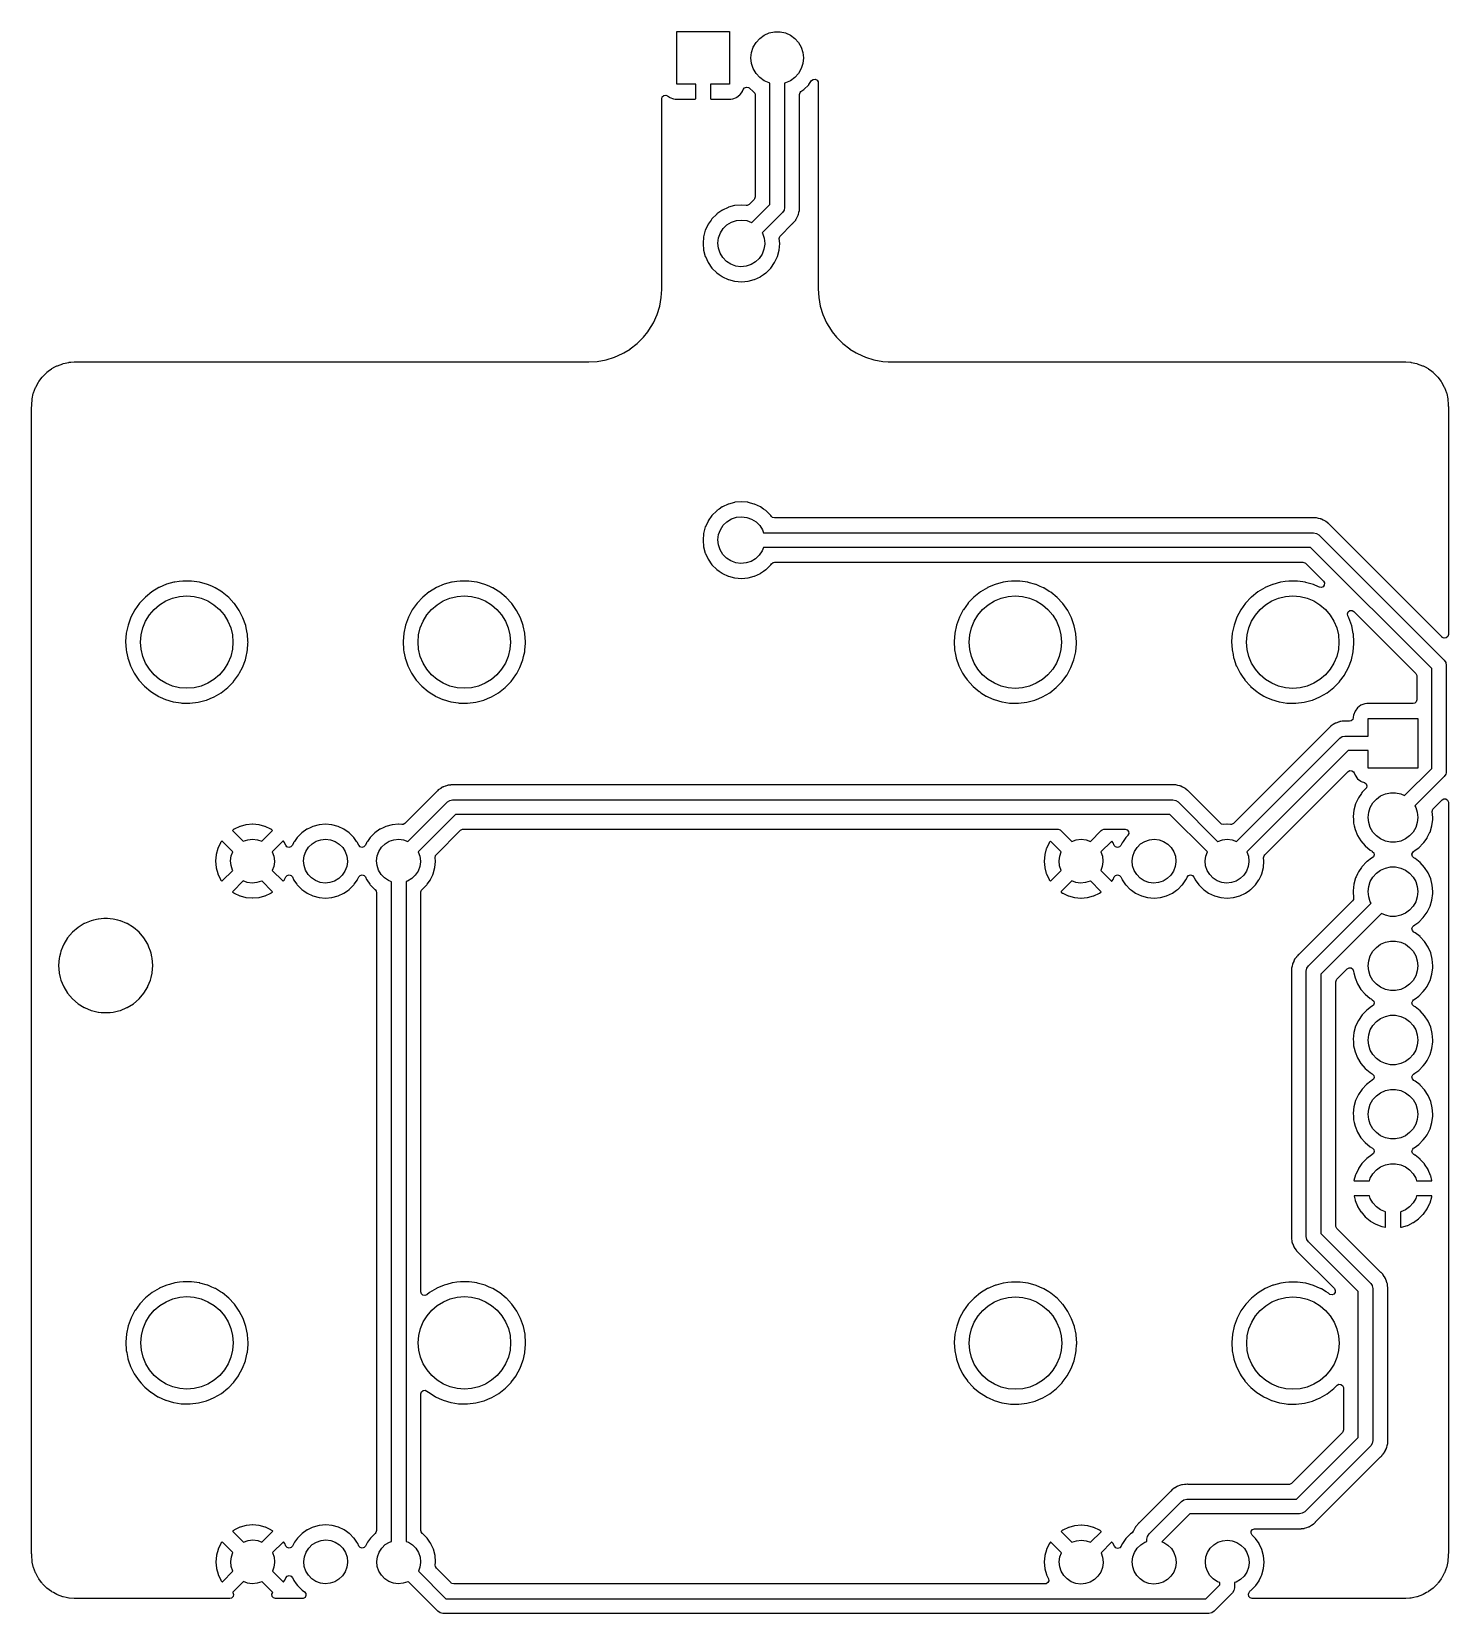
# Model space of a CAD drawing. Extents: x 191.4 to 239.9, y -111.5 to -57.3.
import ezdxf

# ---------------------------------------------------------------- set-up
doc = ezdxf.new("R2010")
doc.units = 0
doc.layers.add('BLACK', color=7, linetype='CONTINUOUS')

msp = doc.modelspace()

# ---------------------------------------------------------------- linework, layer by layer
at = {"layer": 'BLACK', "linetype": 'CONTINUOUS'}
for p, q in [((213.476, -59.1168), (213.476, -57.3168)), ((213.476, -57.3168), (215.276, -57.3168)), ((215.276, -57.3168), (215.276, -59.1168)), ((216.466, -57.4374), (216.638, -57.3608)), ((216.638, -57.3608), (216.822, -57.3217)), ((216.822, -57.3217), (217.01, -57.3217)), ((217.01, -57.3217), (217.194, -57.3608)), ((217.194, -57.3608), (217.366, -57.4374)), ((216.036, -58.0297), (216.094, -57.8507)), ((216.094, -57.8507), (216.188, -57.6878)), ((216.188, -57.6878), (216.314, -57.548)), ((216.314, -57.548), (216.466, -57.4374)), ((217.366, -57.4374), (217.518, -57.548)), ((217.518, -57.548), (217.644, -57.6878)), ((217.644, -57.6878), (217.738, -57.8507)), ((217.738, -57.8507), (217.796, -58.0297)), ((216.016, -58.2168), (216.036, -58.0297)), ((216.036, -58.4039), (216.016, -58.2168)), ((216.094, -58.5829), (216.036, -58.4039)), ((217.796, -58.4039), (217.738, -58.5829)), ((217.796, -58.0297), (217.816, -58.2168)), ((217.816, -58.2168), (217.796, -58.4039)), ((216.188, -58.7458), (216.094, -58.5829)), ((216.314, -58.8856), (216.188, -58.7458)), ((216.466, -58.9962), (216.314, -58.8856)), ((216.638, -59.0728), (216.466, -58.9962)), ((217.366, -58.9962), (217.194, -59.0728)), ((217.518, -58.8856), (217.366, -58.9962)), ((217.644, -58.7458), (217.518, -58.8856)), ((217.738, -58.5829), (217.644, -58.7458)), ((217.995, -59.1286), (218.091, -58.9951)), ((218.091, -58.9951), (218.147, -58.9514)), ((218.147, -58.9514), (218.218, -58.945)), ((218.218, -58.945), (218.281, -58.9778)), ((218.281, -58.9778), (218.316, -59.0394)), ((212.959, -59.6164), (212.979, -59.5483)), ((212.979, -59.5483), (213.033, -59.5018)), ((213.033, -59.5018), (213.103, -59.4917)), ((213.103, -59.4917), (213.161, -59.5156)), ((213.161, -59.5156), (213.222, -59.5616)), ((213.222, -59.5616), (213.238, -59.5701)), ((213.238, -59.5701), (213.358, -59.6153)), ((214.122, -59.1168), (213.476, -59.1168)), ((214.122, -59.6113), (214.122, -59.1168)), ((215.276, -59.1168), (214.63, -59.1168)), ((214.63, -59.1168), (214.63, -59.6067)), ((215.394, -59.6153), (215.514, -59.5701)), ((215.514, -59.5701), (215.53, -59.5616)), ((215.53, -59.5616), (215.632, -59.4851)), ((215.632, -59.4851), (215.644, -59.4725)), ((215.644, -59.4725), (215.721, -59.3704)), ((215.721, -59.3704), (215.729, -59.3549)), ((215.729, -59.3549), (215.751, -59.2976)), ((215.751, -59.2976), (215.793, -59.2409)), ((215.793, -59.2409), (215.86, -59.2162)), ((215.86, -59.2162), (215.929, -59.2314)), ((215.929, -59.2314), (215.949, -59.2449)), ((215.949, -59.2449), (216.105, -59.3738)), ((216.105, -59.3738), (216.105, -59.3745)), ((216.105, -59.3745), (216.105, -59.3747)), ((216.105, -59.3747), (216.148, -59.4284)), ((216.148, -59.4284), (216.157, -59.4761)), ((216.157, -59.4761), (216.157, -62.9718)), ((216.666, -59.0787), (216.638, -59.0728)), ((216.666, -63.2346), (216.666, -59.0787)), ((217.194, -59.0728), (217.166, -59.0787)), ((217.166, -59.0787), (217.166, -63.3381)), ((217.674, -59.4709), (217.695, -59.4027)), ((217.674, -63.3252), (217.674, -59.4709)), ((217.695, -59.4027), (217.727, -59.3683)), ((217.727, -59.3683), (217.824, -59.2993)), ((217.824, -59.2993), (217.828, -59.2963)), ((217.824, -59.2993), (217.824, -59.2993)), ((217.828, -59.2963), (217.992, -59.1328)), ((217.992, -59.1328), (217.995, -59.1286)), ((217.995, -59.1286), (217.995, -59.1286)), ((218.316, -59.0394), (218.32, -59.0686)), ((218.32, -59.0686), (218.32, -66.063)), ((212.959, -66.0708), (212.959, -59.6164)), ((213.358, -59.6153), (213.374, -59.6189)), ((213.374, -59.6189), (213.425, -59.6244)), ((213.425, -59.6244), (213.431, -59.6248)), ((213.431, -59.6248), (214.104, -59.6248)), ((214.104, -59.6248), (214.119, -59.6203)), ((214.119, -59.6203), (214.12, -59.6189)), ((214.12, -59.6189), (214.122, -59.6113)), ((214.63, -59.6067), (214.634, -59.6219)), ((214.634, -59.6219), (214.636, -59.6231)), ((214.636, -59.6231), (214.644, -59.6248)), ((214.644, -59.6248), (215.321, -59.6248)), ((215.321, -59.6248), (215.327, -59.6244)), ((215.327, -59.6244), (215.378, -59.6189)), ((215.378, -59.6189), (215.394, -59.6153)), ((215.232, -63.3358), (215.035, -63.4279)), ((215.237, -63.3335), (215.232, -63.3358)), ((215.232, -63.3358), (215.232, -63.3358)), ((215.242, -63.3321), (215.237, -63.3335)), ((215.453, -63.2757), (215.242, -63.3321)), ((215.242, -63.3321), (215.242, -63.3321)), ((215.458, -63.2742), (215.453, -63.2757)), ((215.453, -63.2757), (215.453, -63.2757)), ((215.686, -63.2543), (215.458, -63.2742)), ((215.692, -63.2548), (215.686, -63.2543)), ((215.849, -63.2685), (215.692, -63.2548)), ((215.887, -63.2661), (215.849, -63.2685)), ((215.949, -63.2321), (215.887, -63.2661)), ((216.121, -63.0609), (215.949, -63.2321)), ((216.046, -63.8545), (216.666, -63.2346)), ((216.137, -63.0399), (216.121, -63.0609)), ((216.157, -62.9718), (216.137, -63.0399)), ((217.166, -63.3381), (217.147, -63.4338)), ((217.675, -63.3286), (217.674, -63.3252)), ((217.677, -63.406), (217.675, -63.3286)), ((214.549, -63.911), (214.547, -63.916)), ((214.649, -63.7674), (214.549, -63.911)), ((214.677, -63.728), (214.649, -63.7674)), ((214.68, -63.7235), (214.677, -63.728)), ((214.677, -63.728), (214.677, -63.728)), ((214.842, -63.5616), (214.68, -63.7235)), ((214.847, -63.5584), (214.842, -63.5616)), ((215.019, -63.438), (214.847, -63.5584)), ((214.847, -63.5584), (214.847, -63.5584)), ((215.03, -63.4303), (215.019, -63.438)), ((215.035, -63.4279), (215.03, -63.4303)), ((215.035, -63.4279), (215.035, -63.4279)), ((215.194, -63.9374), (215.346, -63.8439)), ((215.346, -63.8439), (215.515, -63.7865)), ((215.515, -63.7865), (215.692, -63.7678)), ((215.692, -63.7678), (215.869, -63.7889)), ((215.869, -63.7889), (216.037, -63.8488)), ((216.037, -63.8488), (216.046, -63.8545)), ((217.093, -63.5149), (216.399, -64.2084)), ((217.147, -63.4338), (217.093, -63.5149)), ((217.405, -63.9219), (217.419, -63.9095)), ((217.419, -63.9095), (217.431, -63.901)), ((217.431, -63.901), (217.437, -63.8966)), ((217.431, -63.901), (217.431, -63.901)), ((217.437, -63.8966), (217.442, -63.8911)), ((217.442, -63.8911), (217.471, -63.8564)), ((217.442, -63.8911), (217.442, -63.8911)), ((217.471, -63.8564), (217.478, -63.8489)), ((217.478, -63.8489), (217.484, -63.8432)), ((217.484, -63.8432), (217.501, -63.8209)), ((217.501, -63.8209), (217.504, -63.8175)), ((217.504, -63.8175), (217.547, -63.7674)), ((217.547, -63.7674), (217.551, -63.7619)), ((217.547, -63.7674), (217.547, -63.7674)), ((217.551, -63.7619), (217.555, -63.7553)), ((217.555, -63.7553), (217.558, -63.7503)), ((217.558, -63.7503), (217.561, -63.7452)), ((217.561, -63.7452), (217.566, -63.7394)), ((217.566, -63.7394), (217.597, -63.6733)), ((217.597, -63.6733), (217.599, -63.6694)), ((217.599, -63.6694), (217.632, -63.6043)), ((217.632, -63.6043), (217.634, -63.5972)), ((217.634, -63.5972), (217.636, -63.5916)), ((217.636, -63.5916), (217.638, -63.5858)), ((217.638, -63.5858), (217.641, -63.5792)), ((217.641, -63.5792), (217.655, -63.5077)), ((217.655, -63.5077), (217.656, -63.5034)), ((217.656, -63.5034), (217.672, -63.438)), ((217.672, -63.438), (217.674, -63.4325)), ((217.674, -63.4325), (217.674, -63.4214)), ((217.674, -63.4214), (217.675, -63.4214)), ((217.675, -63.4132), (217.677, -63.406)), ((217.675, -63.4174), (217.675, -63.4132)), ((217.675, -63.4214), (217.675, -63.4174)), ((214.393, -64.3397), (214.373, -64.5678)), ((214.452, -64.1185), (214.393, -64.3397)), ((214.544, -63.9219), (214.452, -64.1185)), ((214.546, -63.916), (214.544, -63.9219)), ((214.547, -63.916), (214.546, -63.916)), ((214.886, -64.5566), (214.909, -64.3797)), ((214.909, -64.3797), (214.97, -64.2121)), ((214.97, -64.2121), (215.066, -64.0622)), ((215.066, -64.0622), (215.194, -63.9374)), ((216.399, -64.2084), (216.408, -64.2221)), ((216.408, -64.2221), (216.466, -64.3906)), ((216.466, -64.3906), (216.486, -64.5678)), ((216.986, -64.4049), (217, -64.3353)), ((217, -64.5678), (216.986, -64.4049)), ((217, -64.3353), (217.022, -64.3048)), ((217.022, -64.3048), (217.405, -63.9219)), ((214.373, -64.5678), (214.393, -64.7959)), ((214.393, -64.7959), (214.452, -65.017)), ((214.904, -64.7341), (214.886, -64.5566)), ((214.96, -64.9034), (214.904, -64.7341)), ((215.053, -65.0559), (214.96, -64.9034)), ((216.398, -64.9335), (216.299, -65.082)), ((216.461, -64.7667), (216.398, -64.9335)), ((216.486, -64.5901), (216.461, -64.7667)), ((216.486, -64.5678), (216.486, -64.5901)), ((216.921, -65.017), (216.98, -64.7959)), ((216.98, -64.7959), (217, -64.5678)), ((214.452, -65.017), (214.454, -65.022)), ((214.454, -65.022), (214.454, -65.022)), ((214.454, -65.022), (214.546, -65.2196)), ((214.546, -65.2196), (214.547, -65.2196)), ((214.547, -65.2196), (214.549, -65.2245)), ((214.549, -65.2245), (214.68, -65.4121)), ((214.68, -65.4121), (214.842, -65.574)), ((215.176, -65.1842), (215.053, -65.0559)), ((215.326, -65.2819), (215.176, -65.1842)), ((215.493, -65.344), (215.326, -65.2819)), ((215.67, -65.3676), (215.493, -65.344)), ((215.847, -65.3515), (215.67, -65.3676)), ((216.017, -65.2963), (215.847, -65.3515)), ((216.17, -65.205), (216.017, -65.2963)), ((216.299, -65.082), (216.17, -65.205)), ((216.531, -65.574), (216.693, -65.4121)), ((216.693, -65.4121), (216.824, -65.2245)), ((216.824, -65.2245), (216.826, -65.2196)), ((216.826, -65.2196), (216.918, -65.022)), ((216.826, -65.2196), (216.826, -65.2196)), ((216.918, -65.022), (216.921, -65.017)), ((216.918, -65.022), (216.918, -65.022)), ((212.961, -66.0886), (212.959, -66.0708)), ((214.842, -65.574), (214.847, -65.5771)), ((214.847, -65.5771), (214.847, -65.5771)), ((214.847, -65.5771), (214.925, -65.6319)), ((214.925, -65.6319), (215.03, -65.7053)), ((215.03, -65.7053), (215.035, -65.7076)), ((215.035, -65.7076), (215.035, -65.7076)), ((215.035, -65.7076), (215.232, -65.7998)), ((215.232, -65.7998), (215.237, -65.8021)), ((215.237, -65.8021), (215.242, -65.8035)), ((215.242, -65.8035), (215.242, -65.8035)), ((215.242, -65.8035), (215.453, -65.8599)), ((215.453, -65.8599), (215.453, -65.8599)), ((215.453, -65.8599), (215.458, -65.8613)), ((215.458, -65.8613), (215.686, -65.8813)), ((215.686, -65.8813), (215.914, -65.8613)), ((215.914, -65.8613), (215.92, -65.8599)), ((215.92, -65.8599), (216.13, -65.8035)), ((215.92, -65.8599), (215.92, -65.8599)), ((216.13, -65.8035), (216.136, -65.8021)), ((216.13, -65.8035), (216.13, -65.8035)), ((216.136, -65.8021), (216.141, -65.7998)), ((216.141, -65.7998), (216.338, -65.7076)), ((216.338, -65.7076), (216.343, -65.7053)), ((216.338, -65.7076), (216.338, -65.7076)), ((216.343, -65.7053), (216.448, -65.6319)), ((216.448, -65.6319), (216.526, -65.5771)), ((216.526, -65.5771), (216.531, -65.574)), ((216.526, -65.5771), (216.526, -65.5771)), ((218.32, -66.063), (218.318, -66.0839)), ((212.891, -66.7175), (212.946, -66.4191)), ((212.946, -66.4191), (212.962, -66.147)), ((212.965, -66.1162), (212.961, -66.0886)), ((212.962, -66.147), (212.964, -66.1337)), ((212.964, -66.1287), (212.965, -66.1162)), ((212.964, -66.1337), (212.964, -66.1287)), ((218.315, -66.1037), (218.314, -66.1085)), ((218.314, -66.1085), (218.314, -66.1099)), ((218.314, -66.1099), (218.314, -66.1162)), ((218.314, -66.1162), (218.315, -66.121)), ((218.318, -66.0839), (218.315, -66.1037)), ((218.315, -66.121), (218.315, -66.1235)), ((218.315, -66.1235), (218.316, -66.1291)), ((218.316, -66.1291), (218.333, -66.4191)), ((218.333, -66.4191), (218.388, -66.7175)), ((212.676, -67.2839), (212.801, -67.0072)), ((212.801, -67.0072), (212.802, -67.0035)), ((212.802, -67.0035), (212.89, -66.7211)), ((212.802, -67.0035), (212.802, -67.0035)), ((212.89, -66.7211), (212.891, -66.7175)), ((218.388, -66.7175), (218.389, -66.7211)), ((218.389, -66.7211), (218.477, -67.0035)), ((218.477, -67.0035), (218.477, -67.0035)), ((218.477, -67.0035), (218.478, -67.0072)), ((218.478, -67.0072), (218.603, -67.2839)), ((212.334, -67.7794), (212.48, -67.593)), ((212.48, -67.593), (212.519, -67.5435)), ((212.519, -67.5435), (212.676, -67.2839)), ((218.603, -67.2839), (218.76, -67.5435)), ((218.76, -67.5435), (218.799, -67.593)), ((218.799, -67.593), (218.945, -67.7794)), ((211.667, -68.3118), (211.875, -68.186)), ((211.875, -68.186), (211.879, -68.184)), ((211.875, -68.186), (211.875, -68.186)), ((211.879, -68.184), (212.118, -67.9969)), ((212.118, -67.9969), (212.332, -67.7824)), ((212.332, -67.7824), (212.334, -67.7794)), ((212.334, -67.7794), (212.334, -67.7794)), ((218.945, -67.7794), (218.945, -67.7794)), ((218.945, -67.7794), (218.947, -67.7824)), ((218.947, -67.7824), (219.161, -67.9969)), ((219.161, -67.9969), (219.4, -68.184)), ((219.4, -68.184), (219.404, -68.186)), ((219.404, -68.186), (219.404, -68.186)), ((219.404, -68.186), (219.612, -68.3118)), ((192.185, -68.799), (192.25, -68.7634)), ((192.25, -68.7634), (192.267, -68.7559)), ((192.267, -68.7559), (192.449, -68.6878)), ((192.449, -68.6878), (192.466, -68.6827)), ((192.466, -68.6827), (192.657, -68.6413)), ((192.657, -68.6413), (192.675, -68.6387)), ((192.675, -68.6387), (192.723, -68.6352)), ((192.723, -68.6352), (192.837, -68.6272)), ((192.837, -68.6272), (192.854, -68.6279)), ((192.854, -68.6279), (192.863, -68.628)), ((192.863, -68.628), (192.872, -68.6294)), ((192.872, -68.6294), (192.881, -68.6282)), ((192.881, -68.6282), (192.901, -68.6256)), ((192.881, -68.6282), (192.881, -68.6282)), ((192.901, -68.6256), (192.903, -68.6253)), ((192.903, -68.6253), (192.919, -68.6242)), ((192.919, -68.6242), (200.574, -68.6242)), ((200.574, -68.6242), (210.398, -68.6242)), ((210.398, -68.6242), (210.419, -68.6259)), ((210.419, -68.6259), (210.439, -68.6293)), ((210.439, -68.6293), (210.445, -68.6293)), ((210.445, -68.6293), (210.447, -68.6294)), ((210.447, -68.6294), (210.447, -68.6294)), ((210.447, -68.6294), (210.451, -68.6294)), ((210.451, -68.6294), (210.456, -68.6287)), ((210.456, -68.6287), (210.459, -68.6286)), ((210.459, -68.6286), (210.464, -68.628)), ((210.464, -68.628), (210.75, -68.6107)), ((210.75, -68.6107), (210.754, -68.6105)), ((210.75, -68.6107), (210.75, -68.6107)), ((210.754, -68.6105), (211.053, -68.5558)), ((211.053, -68.5558), (211.342, -68.4655)), ((211.342, -68.4655), (211.346, -68.4639)), ((211.346, -68.4639), (211.616, -68.3425)), ((211.346, -68.4639), (211.346, -68.4639)), ((211.616, -68.3425), (211.619, -68.341)), ((211.619, -68.341), (211.667, -68.3118)), ((219.612, -68.3118), (219.66, -68.341)), ((219.66, -68.341), (219.663, -68.3425)), ((219.663, -68.3425), (219.933, -68.4639)), ((219.933, -68.4639), (219.933, -68.4639)), ((219.933, -68.4639), (219.937, -68.4655)), ((219.937, -68.4655), (220.226, -68.5558)), ((220.226, -68.5558), (220.525, -68.6105)), ((220.525, -68.6105), (220.529, -68.6107)), ((220.529, -68.6107), (220.529, -68.6107)), ((220.529, -68.6107), (220.707, -68.6215)), ((220.707, -68.6215), (220.797, -68.6269)), ((220.797, -68.6269), (220.81, -68.6284)), ((220.81, -68.6284), (220.815, -68.6293)), ((220.815, -68.6293), (220.822, -68.6293)), ((220.822, -68.6293), (220.823, -68.6294)), ((220.823, -68.6294), (220.823, -68.6294)), ((220.823, -68.6294), (220.828, -68.6294)), ((220.828, -68.6294), (220.855, -68.6255)), ((220.855, -68.6255), (220.873, -68.6242)), ((220.873, -68.6242), (229.25, -68.6242)), ((229.25, -68.6242), (238.352, -68.6242)), ((238.352, -68.6242), (238.371, -68.6257)), ((238.371, -68.6257), (238.373, -68.6259)), ((238.373, -68.6259), (238.386, -68.628)), ((238.386, -68.628), (238.386, -68.628)), ((238.386, -68.628), (238.395, -68.6294)), ((238.395, -68.6294), (238.404, -68.6282)), ((238.404, -68.6282), (238.41, -68.6274)), ((238.404, -68.6282), (238.404, -68.6282)), ((238.41, -68.6274), (238.435, -68.6267)), ((238.435, -68.6267), (238.599, -68.6384)), ((238.599, -68.6384), (238.604, -68.6387)), ((238.604, -68.6387), (238.622, -68.6413)), ((238.622, -68.6413), (238.813, -68.6827)), ((238.813, -68.6827), (238.83, -68.6878)), ((238.83, -68.6878), (239.012, -68.7559)), ((239.012, -68.7559), (239.029, -68.7634)), ((239.029, -68.7634), (239.094, -68.799)), ((191.525, -69.4885), (191.618, -69.3175)), ((191.618, -69.3175), (191.628, -69.3024)), ((191.628, -69.3024), (191.745, -69.1464)), ((191.745, -69.1464), (191.757, -69.1328)), ((191.757, -69.1328), (191.894, -68.995)), ((191.894, -68.995), (191.908, -68.9832)), ((191.908, -68.9832), (191.954, -68.9485)), ((191.954, -68.9485), (192.064, -68.8664)), ((192.064, -68.8664), (192.079, -68.8567)), ((192.079, -68.8567), (192.185, -68.799)), ((239.094, -68.799), (239.2, -68.8567)), ((239.2, -68.8567), (239.215, -68.8664)), ((239.215, -68.8664), (239.325, -68.9485)), ((239.325, -68.9485), (239.371, -68.9832)), ((239.371, -68.9832), (239.385, -68.995)), ((239.385, -68.995), (239.522, -69.1328)), ((239.522, -69.1328), (239.534, -69.1464)), ((239.534, -69.1464), (239.651, -69.3024)), ((239.651, -69.3024), (239.661, -69.3175)), ((239.661, -69.3175), (239.754, -69.4885)), ((191.403, -69.8951), (191.444, -69.7047)), ((191.444, -69.7047), (191.449, -69.6874)), ((191.449, -69.6874), (191.518, -69.5048)), ((191.518, -69.5048), (191.525, -69.4885)), ((239.754, -69.4885), (239.761, -69.5048)), ((239.761, -69.5048), (239.83, -69.6874)), ((239.83, -69.6874), (239.835, -69.7047)), ((239.835, -69.7047), (239.876, -69.8951)), ((191.386, -70.1655), (191.387, -70.1461)), ((191.386, -109.439), (191.386, -70.1655)), ((191.387, -70.1461), (191.39, -70.1313)), ((191.388, -70.0819), (191.4, -69.9129)), ((191.389, -70.1072), (191.388, -70.0819)), ((191.39, -70.1136), (191.389, -70.1072)), ((191.391, -70.1225), (191.39, -70.1136)), ((191.39, -70.1313), (191.391, -70.1225)), ((191.39, -70.1313), (191.39, -70.1313)), ((191.4, -69.9129), (191.403, -69.8951)), ((239.876, -69.8951), (239.879, -69.9129)), ((239.879, -69.9129), (239.89, -70.0748)), ((239.889, -70.1011), (239.888, -70.1099)), ((239.888, -70.1099), (239.889, -70.1188)), ((239.89, -70.0748), (239.889, -70.0927)), ((239.889, -70.0927), (239.889, -70.1011)), ((239.889, -70.1188), (239.889, -70.1188)), ((239.889, -70.1188), (239.892, -70.1415)), ((239.892, -70.1415), (239.893, -70.1578)), ((239.893, -70.1578), (239.893, -77.9628)), ((215.03, -73.5903), (214.925, -73.6637)), ((215.035, -73.5879), (215.03, -73.5903)), ((215.232, -73.4958), (215.035, -73.5879)), ((215.035, -73.5879), (215.035, -73.5879)), ((215.237, -73.4935), (215.232, -73.4958)), ((215.232, -73.4958), (215.232, -73.4958)), ((215.242, -73.4921), (215.237, -73.4935)), ((215.453, -73.4357), (215.242, -73.4921)), ((215.242, -73.4921), (215.242, -73.4921)), ((215.458, -73.4342), (215.453, -73.4357)), ((215.453, -73.4357), (215.453, -73.4357)), ((215.686, -73.4143), (215.458, -73.4342)), ((215.914, -73.4342), (215.686, -73.4143)), ((215.92, -73.4357), (215.914, -73.4342)), ((216.13, -73.4921), (215.92, -73.4357)), ((215.92, -73.4357), (215.92, -73.4357)), ((216.136, -73.4935), (216.13, -73.4921)), ((216.13, -73.4921), (216.13, -73.4921)), ((216.141, -73.4958), (216.136, -73.4935)), ((216.338, -73.5879), (216.141, -73.4958)), ((216.141, -73.4958), (216.141, -73.4958)), ((216.343, -73.5903), (216.338, -73.5879)), ((216.338, -73.5879), (216.338, -73.5879)), ((216.448, -73.6637), (216.343, -73.5903)), ((214.546, -74.076), (214.477, -74.2245)), ((214.547, -74.076), (214.546, -74.076)), ((214.549, -74.071), (214.547, -74.076)), ((214.68, -73.8835), (214.549, -74.071)), ((214.842, -73.7216), (214.68, -73.8835)), ((214.847, -73.7184), (214.842, -73.7216)), ((214.925, -73.6637), (214.847, -73.7184)), ((214.847, -73.7184), (214.847, -73.7184)), ((215.066, -74.2222), (215.194, -74.0974)), ((215.194, -74.0974), (215.346, -74.0039)), ((215.346, -74.0039), (215.515, -73.9465)), ((215.515, -73.9465), (215.692, -73.9278)), ((215.692, -73.9278), (215.869, -73.9489)), ((215.869, -73.9489), (216.037, -74.0088)), ((216.037, -74.0088), (216.188, -74.1043)), ((216.188, -74.1043), (216.313, -74.2309)), ((216.526, -73.7184), (216.448, -73.6637)), ((216.531, -73.7216), (216.526, -73.7184)), ((216.526, -73.7184), (216.526, -73.7184)), ((216.693, -73.8835), (216.531, -73.7216)), ((216.715, -73.9156), (216.693, -73.8835)), ((216.75, -73.9493), (216.715, -73.9156)), ((216.818, -73.9693), (216.75, -73.9493)), ((235.268, -73.9693), (216.818, -73.9693)), ((235.272, -73.9692), (235.268, -73.9693)), ((235.283, -73.9689), (235.272, -73.9692)), ((235.349, -73.9672), (235.283, -73.9689)), ((235.356, -73.9686), (235.349, -73.9672)), ((235.36, -73.969), (235.356, -73.9686)), ((235.364, -73.9693), (235.36, -73.969)), ((235.37, -73.9696), (235.364, -73.9693)), ((235.364, -73.9693), (235.364, -73.9693)), ((235.376, -73.97), (235.37, -73.9696)), ((235.37, -73.9696), (235.37, -73.9696)), ((235.446, -73.9873), (235.376, -73.97)), ((235.451, -73.9883), (235.446, -73.9873)), ((235.522, -74.0032), (235.451, -73.9883)), ((235.529, -74.0063), (235.522, -74.0032)), ((235.535, -74.0082), (235.529, -74.0063)), ((235.54, -74.0103), (235.535, -74.0082)), ((235.547, -74.012), (235.54, -74.0103)), ((235.612, -74.0452), (235.547, -74.012)), ((235.616, -74.0471), (235.612, -74.0452)), ((235.682, -74.0781), (235.616, -74.0471)), ((235.688, -74.0826), (235.682, -74.0781)), ((235.693, -74.0858), (235.688, -74.0826)), ((235.698, -74.0891), (235.693, -74.0858)), ((235.705, -74.0925), (235.698, -74.0891)), ((235.71, -74.0972), (235.705, -74.0925)), ((235.761, -74.1397), (235.71, -74.0972)), ((235.71, -74.0972), (235.71, -74.0972)), ((235.764, -74.1425), (235.761, -74.1397)), ((235.78, -74.1553), (235.764, -74.1425)), ((235.786, -74.1601), (235.78, -74.1553)), ((235.792, -74.1658), (235.786, -74.1601)), ((235.799, -74.1728), (235.792, -74.1658)), ((235.834, -74.2022), (235.799, -74.1728)), ((235.84, -74.207), (235.834, -74.2022)), ((235.834, -74.2022), (235.834, -74.2022)), ((214.393, -74.4997), (214.373, -74.7278)), ((214.373, -74.7278), (214.393, -74.9559)), ((214.452, -74.2785), (214.393, -74.4997)), ((214.477, -74.2245), (214.452, -74.2785)), ((214.886, -74.7166), (214.909, -74.5397)), ((214.904, -74.8941), (214.886, -74.7166)), ((214.909, -74.5397), (214.97, -74.3721)), ((214.97, -74.3721), (215.066, -74.2222)), ((216.313, -74.2309), (216.408, -74.3821)), ((216.408, -74.3821), (216.441, -74.4778)), ((216.441, -74.4778), (235.281, -74.4778)), ((235.281, -74.4778), (235.377, -74.4968)), ((235.377, -74.4968), (235.458, -74.551)), ((235.458, -74.551), (239.75, -78.8426)), ((235.844, -74.2129), (235.84, -74.207)), ((235.853, -74.2245), (235.844, -74.2129)), ((235.844, -74.2129), (235.844, -74.2129)), ((235.865, -74.2389), (235.853, -74.2245)), ((239.678, -78.0519), (235.865, -74.2389)), ((214.393, -74.9559), (214.452, -75.177)), ((214.452, -75.177), (214.454, -75.182)), ((214.454, -75.182), (214.454, -75.182)), ((214.454, -75.182), (214.546, -75.3796)), ((214.96, -75.0634), (214.904, -74.8941)), ((215.053, -75.2159), (214.96, -75.0634)), ((215.176, -75.3442), (215.053, -75.2159)), ((216.299, -75.242), (216.17, -75.365)), ((216.398, -75.0935), (216.299, -75.242)), ((216.442, -74.9778), (216.398, -75.0935)), ((235.178, -74.9778), (216.442, -74.9778)), ((239.323, -79.123), (235.178, -74.9778)), ((214.546, -75.3796), (214.547, -75.3796)), ((214.547, -75.3796), (214.549, -75.3845)), ((214.549, -75.3845), (214.68, -75.5721)), ((214.68, -75.5721), (214.842, -75.734)), ((214.842, -75.734), (214.847, -75.7371)), ((214.847, -75.7371), (214.847, -75.7371)), ((214.847, -75.7371), (214.925, -75.7919)), ((214.925, -75.7919), (215.03, -75.8653)), ((215.326, -75.4419), (215.176, -75.3442)), ((215.493, -75.504), (215.326, -75.4419)), ((215.67, -75.5276), (215.493, -75.504)), ((215.847, -75.5115), (215.67, -75.5276)), ((216.017, -75.4563), (215.847, -75.5115)), ((216.17, -75.365), (216.017, -75.4563)), ((216.343, -75.8653), (216.448, -75.7919)), ((216.448, -75.7919), (216.526, -75.7371)), ((216.526, -75.7371), (216.531, -75.734)), ((216.526, -75.7371), (216.526, -75.7371)), ((216.531, -75.734), (216.693, -75.5721)), ((216.693, -75.5721), (216.715, -75.54)), ((216.715, -75.54), (216.77, -75.4957)), ((216.77, -75.4957), (216.818, -75.4863)), ((216.818, -75.4863), (234.915, -75.4863)), ((234.915, -75.4863), (234.983, -75.5063)), ((234.983, -75.5063), (235.004, -75.5232)), ((235.004, -75.5232), (235.615, -76.1345)), ((195.743, -76.3557), (195.506, -76.4976)), ((195.747, -76.3535), (195.743, -76.3557)), ((196.009, -76.2416), (195.747, -76.3535)), ((196.258, -76.1734), (196.009, -76.2416)), ((196.28, -76.1675), (196.258, -76.1734)), ((196.284, -76.1664), (196.28, -76.1675)), ((196.28, -76.1675), (196.28, -76.1675)), ((196.439, -76.1461), (196.284, -76.1664)), ((196.562, -76.1298), (196.439, -76.1461)), ((196.567, -76.1292), (196.562, -76.1298)), ((196.562, -76.1298), (196.562, -76.1298)), ((196.571, -76.1292), (196.567, -76.1292)), ((196.702, -76.1299), (196.571, -76.1292)), ((196.571, -76.1292), (196.571, -76.1292)), ((196.852, -76.1307), (196.702, -76.1299)), ((196.856, -76.1313), (196.852, -76.1307)), ((197.13, -76.1703), (196.856, -76.1313)), ((197.134, -76.1709), (197.13, -76.1703)), ((197.13, -76.1703), (197.13, -76.1703)), ((197.138, -76.172), (197.134, -76.1709)), ((197.404, -76.2478), (197.138, -76.172)), ((197.138, -76.172), (197.138, -76.172)), ((197.408, -76.249), (197.404, -76.2478)), ((197.404, -76.2478), (197.404, -76.2478)), ((197.55, -76.3111), (197.408, -76.249)), ((197.665, -76.3618), (197.55, -76.3111)), ((197.669, -76.3635), (197.665, -76.3618)), ((197.665, -76.3618), (197.665, -76.3618)), ((197.673, -76.3658), (197.669, -76.3635)), ((197.862, -76.4819), (197.673, -76.3658)), ((197.673, -76.3658), (197.673, -76.3658)), ((205.243, -76.3557), (205.006, -76.4976)), ((205.247, -76.3535), (205.243, -76.3557)), ((205.509, -76.2416), (205.247, -76.3535)), ((205.758, -76.1734), (205.509, -76.2416)), ((205.78, -76.1675), (205.758, -76.1734)), ((205.784, -76.1664), (205.78, -76.1675)), ((205.78, -76.1675), (205.78, -76.1675)), ((205.939, -76.1461), (205.784, -76.1664)), ((206.062, -76.1298), (205.939, -76.1461)), ((206.067, -76.1292), (206.062, -76.1298)), ((206.062, -76.1298), (206.062, -76.1298)), ((206.071, -76.1292), (206.067, -76.1292)), ((206.202, -76.1299), (206.071, -76.1292)), ((206.071, -76.1292), (206.071, -76.1292)), ((206.352, -76.1307), (206.202, -76.1299)), ((206.356, -76.1313), (206.352, -76.1307)), ((206.63, -76.1703), (206.356, -76.1313)), ((206.634, -76.1709), (206.63, -76.1703)), ((206.63, -76.1703), (206.63, -76.1703)), ((206.638, -76.172), (206.634, -76.1709)), ((206.904, -76.2478), (206.638, -76.172)), ((206.638, -76.172), (206.638, -76.172)), ((206.908, -76.249), (206.904, -76.2478)), ((206.904, -76.2478), (206.904, -76.2478)), ((207.05, -76.3111), (206.908, -76.249)), ((207.165, -76.3618), (207.05, -76.3111)), ((207.169, -76.3635), (207.165, -76.3618)), ((207.165, -76.3618), (207.165, -76.3618)), ((207.173, -76.3658), (207.169, -76.3635)), ((207.362, -76.4819), (207.173, -76.3658)), ((207.173, -76.3658), (207.173, -76.3658)), ((215.03, -75.8653), (215.035, -75.8676)), ((215.035, -75.8676), (215.035, -75.8676)), ((215.035, -75.8676), (215.232, -75.9598)), ((215.232, -75.9598), (215.237, -75.9621)), ((215.237, -75.9621), (215.242, -75.9635)), ((215.242, -75.9635), (215.242, -75.9635)), ((215.242, -75.9635), (215.453, -76.0199)), ((215.453, -76.0199), (215.453, -76.0199)), ((215.453, -76.0199), (215.458, -76.0213)), ((215.458, -76.0213), (215.686, -76.0413)), ((215.686, -76.0413), (215.914, -76.0213)), ((215.914, -76.0213), (215.92, -76.0199)), ((215.92, -76.0199), (216.13, -75.9635)), ((215.92, -76.0199), (215.92, -76.0199)), ((216.13, -75.9635), (216.136, -75.9621)), ((216.13, -75.9635), (216.13, -75.9635)), ((216.136, -75.9621), (216.141, -75.9598)), ((216.141, -75.9598), (216.338, -75.8676)), ((216.338, -75.8676), (216.343, -75.8653)), ((216.338, -75.8676), (216.338, -75.8676)), ((224.111, -76.3582), (223.874, -76.5002)), ((224.115, -76.356), (224.111, -76.3582)), ((224.377, -76.2442), (224.115, -76.356)), ((224.381, -76.243), (224.377, -76.2442)), ((224.648, -76.1701), (224.381, -76.243)), ((224.652, -76.169), (224.648, -76.1701)), ((224.648, -76.1701), (224.648, -76.1701)), ((224.807, -76.1486), (224.652, -76.169)), ((224.931, -76.1323), (224.807, -76.1486)), ((224.935, -76.1318), (224.931, -76.1323)), ((224.931, -76.1323), (224.931, -76.1323)), ((224.939, -76.1318), (224.935, -76.1318)), ((225.07, -76.1325), (224.939, -76.1318)), ((224.939, -76.1318), (224.939, -76.1318)), ((225.22, -76.1332), (225.07, -76.1325)), ((225.224, -76.1339), (225.22, -76.1332)), ((225.498, -76.1728), (225.224, -76.1339)), ((225.502, -76.1734), (225.498, -76.1728)), ((225.498, -76.1728), (225.498, -76.1728)), ((225.506, -76.1746), (225.502, -76.1734)), ((225.772, -76.2503), (225.506, -76.1746)), ((225.506, -76.1746), (225.506, -76.1746)), ((225.776, -76.2515), (225.772, -76.2503)), ((225.772, -76.2503), (225.772, -76.2503)), ((225.918, -76.3136), (225.776, -76.2515)), ((226.033, -76.3643), (225.918, -76.3136)), ((226.037, -76.3661), (226.033, -76.3643)), ((226.033, -76.3643), (226.033, -76.3643)), ((226.041, -76.3683), (226.037, -76.3661)), ((226.23, -76.4844), (226.041, -76.3683)), ((226.041, -76.3683), (226.041, -76.3683)), ((233.611, -76.3582), (233.374, -76.5002)), ((233.615, -76.356), (233.611, -76.3582)), ((233.877, -76.2442), (233.615, -76.356)), ((233.881, -76.243), (233.877, -76.2442)), ((234.148, -76.1701), (233.881, -76.243)), ((234.152, -76.169), (234.148, -76.1701)), ((234.148, -76.1701), (234.148, -76.1701)), ((234.307, -76.1486), (234.152, -76.169)), ((234.431, -76.1323), (234.307, -76.1486)), ((234.435, -76.1318), (234.431, -76.1323)), ((234.431, -76.1323), (234.431, -76.1323)), ((234.439, -76.1318), (234.435, -76.1318)), ((234.57, -76.1325), (234.439, -76.1318)), ((234.439, -76.1318), (234.439, -76.1318)), ((234.72, -76.1332), (234.57, -76.1325)), ((234.724, -76.1339), (234.72, -76.1332)), ((234.998, -76.1728), (234.724, -76.1339)), ((235.002, -76.1734), (234.998, -76.1728)), ((234.998, -76.1728), (234.998, -76.1728)), ((235.006, -76.1746), (235.002, -76.1734)), ((235.272, -76.2503), (235.006, -76.1746)), ((235.006, -76.1746), (235.006, -76.1746)), ((235.276, -76.2515), (235.272, -76.2503)), ((235.272, -76.2503), (235.272, -76.2503)), ((235.442, -76.3245), (235.276, -76.2515)), ((235.476, -76.339), (235.442, -76.3245)), ((235.535, -76.3493), (235.476, -76.339)), ((235.602, -76.3245), (235.535, -76.3493)), ((235.644, -76.2677), (235.602, -76.3245)), ((235.615, -76.1345), (235.649, -76.1968)), ((235.649, -76.1968), (235.644, -76.2677)), ((195.081, -76.8883), (194.92, -77.1128)), ((195.084, -76.8848), (195.081, -76.8883)), ((195.081, -76.8883), (195.081, -76.8883)), ((195.28, -76.6781), (195.084, -76.8848)), ((195.502, -76.4998), (195.28, -76.6781)), ((195.506, -76.4976), (195.502, -76.4998)), ((195.506, -76.4976), (195.506, -76.4976)), ((195.768, -76.9406), (195.98, -76.8109)), ((195.98, -76.8109), (196.209, -76.7159)), ((196.209, -76.7159), (196.451, -76.6579)), ((196.451, -76.6579), (196.698, -76.6385)), ((196.698, -76.6385), (196.946, -76.6579)), ((196.946, -76.6579), (197.187, -76.7159)), ((197.187, -76.7159), (197.416, -76.8109)), ((197.416, -76.8109), (197.628, -76.9406)), ((197.912, -76.5125), (197.862, -76.4819)), ((198.133, -76.693), (197.912, -76.5125)), ((198.135, -76.6961), (198.133, -76.693)), ((198.314, -76.8883), (198.135, -76.6961)), ((198.135, -76.6961), (198.135, -76.6961)), ((198.327, -76.9018), (198.314, -76.8883)), ((198.49, -77.135), (198.327, -76.9018)), ((204.581, -76.8883), (204.42, -77.1128)), ((204.584, -76.8848), (204.581, -76.8883)), ((204.581, -76.8883), (204.581, -76.8883)), ((204.78, -76.6781), (204.584, -76.8848)), ((205.002, -76.4998), (204.78, -76.6781)), ((205.006, -76.4976), (205.002, -76.4998)), ((205.006, -76.4976), (205.006, -76.4976)), ((205.268, -76.9406), (205.48, -76.8109)), ((205.48, -76.8109), (205.709, -76.7159)), ((205.709, -76.7159), (205.951, -76.6579)), ((205.951, -76.6579), (206.198, -76.6385)), ((206.198, -76.6385), (206.446, -76.6579)), ((206.446, -76.6579), (206.687, -76.7159)), ((206.687, -76.7159), (206.916, -76.8109)), ((206.916, -76.8109), (207.128, -76.9406)), ((207.412, -76.5125), (207.362, -76.4819)), ((207.633, -76.693), (207.412, -76.5125)), ((207.635, -76.6961), (207.633, -76.693)), ((207.814, -76.8883), (207.635, -76.6961)), ((207.635, -76.6961), (207.635, -76.6961)), ((207.827, -76.9018), (207.814, -76.8883)), ((207.99, -77.135), (207.827, -76.9018)), ((223.449, -76.8908), (223.288, -77.1153)), ((223.452, -76.8874), (223.449, -76.8908)), ((223.449, -76.8908), (223.449, -76.8908)), ((223.457, -76.8817), (223.452, -76.8874)), ((223.633, -76.6961), (223.457, -76.8817)), ((223.648, -76.6806), (223.633, -76.6961)), ((223.871, -76.5024), (223.648, -76.6806)), ((223.874, -76.5002), (223.871, -76.5024)), ((223.874, -76.5002), (223.874, -76.5002)), ((224.137, -76.9431), (224.348, -76.8134)), ((224.348, -76.8134), (224.578, -76.7184)), ((224.578, -76.7184), (224.819, -76.6605)), ((224.819, -76.6605), (225.066, -76.641)), ((225.066, -76.641), (225.314, -76.6605)), ((225.314, -76.6605), (225.555, -76.7184)), ((225.555, -76.7184), (225.785, -76.8134)), ((225.785, -76.8134), (225.996, -76.9431)), ((226.28, -76.515), (226.23, -76.4844)), ((226.501, -76.6955), (226.28, -76.515)), ((226.504, -76.6987), (226.501, -76.6955)), ((226.68, -76.8883), (226.504, -76.6987)), ((226.504, -76.6987), (226.504, -76.6987)), ((226.695, -76.9043), (226.68, -76.8883)), ((226.859, -77.1375), (226.695, -76.9043)), ((232.949, -76.8908), (232.788, -77.1153)), ((232.952, -76.8874), (232.949, -76.8908)), ((232.949, -76.8908), (232.949, -76.8908)), ((232.957, -76.8817), (232.952, -76.8874)), ((233.133, -76.6961), (232.957, -76.8817)), ((233.148, -76.6806), (233.133, -76.6961)), ((233.371, -76.5024), (233.148, -76.6806)), ((233.374, -76.5002), (233.371, -76.5024)), ((233.374, -76.5002), (233.374, -76.5002)), ((233.637, -76.9431), (233.848, -76.8134)), ((233.848, -76.8134), (234.078, -76.7184)), ((234.078, -76.7184), (234.319, -76.6605)), ((234.319, -76.6605), (234.566, -76.641)), ((234.566, -76.641), (234.814, -76.6605)), ((234.814, -76.6605), (235.055, -76.7184)), ((235.055, -76.7184), (235.285, -76.8134)), ((235.285, -76.8134), (235.496, -76.9431)), ((194.784, -77.3682), (194.686, -77.6359)), ((194.917, -77.1163), (194.784, -77.3682)), ((194.92, -77.1128), (194.917, -77.1163)), ((194.92, -77.1128), (194.92, -77.1128)), ((195.289, -77.5022), (195.418, -77.2906)), ((195.418, -77.2906), (195.579, -77.1018)), ((195.579, -77.1018), (195.768, -76.9406)), ((197.628, -76.9406), (197.817, -77.1018)), ((197.817, -77.1018), (197.978, -77.2906)), ((197.978, -77.2906), (198.108, -77.5022)), ((198.621, -77.3883), (198.49, -77.135)), ((198.716, -77.657), (198.621, -77.3883)), ((204.284, -77.3682), (204.186, -77.6359)), ((204.417, -77.1163), (204.284, -77.3682)), ((204.42, -77.1128), (204.417, -77.1163)), ((204.42, -77.1128), (204.42, -77.1128)), ((204.789, -77.5022), (204.918, -77.2906)), ((204.918, -77.2906), (205.079, -77.1018)), ((205.079, -77.1018), (205.268, -76.9406)), ((207.128, -76.9406), (207.317, -77.1018)), ((207.317, -77.1018), (207.478, -77.2906)), ((207.478, -77.2906), (207.608, -77.5022)), ((208.121, -77.3883), (207.99, -77.135)), ((208.216, -77.657), (208.121, -77.3883)), ((223.152, -77.3707), (223.054, -77.6384)), ((223.286, -77.1188), (223.152, -77.3707)), ((223.288, -77.1153), (223.286, -77.1188)), ((223.288, -77.1153), (223.288, -77.1153)), ((223.657, -77.5048), (223.787, -77.2931)), ((223.787, -77.2931), (223.948, -77.1044)), ((223.948, -77.1044), (224.137, -76.9431)), ((225.996, -76.9431), (226.185, -77.1044)), ((226.185, -77.1044), (226.346, -77.2931)), ((226.346, -77.2931), (226.476, -77.5048)), ((226.989, -77.3908), (226.859, -77.1375)), ((227.085, -77.6595), (226.989, -77.3908)), ((232.652, -77.3707), (232.554, -77.6384)), ((232.786, -77.1188), (232.652, -77.3707)), ((232.788, -77.1153), (232.786, -77.1188)), ((232.788, -77.1153), (232.788, -77.1153)), ((233.157, -77.5048), (233.287, -77.2931)), ((233.287, -77.2931), (233.448, -77.1044)), ((233.448, -77.1044), (233.637, -76.9431)), ((235.496, -76.9431), (235.685, -77.1044)), ((235.685, -77.1044), (235.846, -77.2931)), ((235.846, -77.2931), (235.976, -77.5048)), ((236.44, -77.2505), (236.466, -77.1846)), ((236.453, -77.3202), (236.44, -77.2505)), ((236.489, -77.3908), (236.453, -77.3202)), ((236.466, -77.1846), (236.524, -77.1434)), ((236.585, -77.6595), (236.489, -77.3908)), ((236.524, -77.1434), (236.595, -77.14)), ((236.595, -77.14), (236.654, -77.1733)), ((236.654, -77.1733), (238.777, -79.2967)), ((194.625, -77.9144), (194.603, -78.1985)), ((194.686, -77.6359), (194.625, -77.9144)), ((195.116, -78.2205), (195.136, -77.973)), ((195.136, -77.973), (195.194, -77.7316)), ((195.194, -77.7316), (195.289, -77.5022)), ((198.108, -77.5022), (198.203, -77.7316)), ((198.203, -77.7316), (198.261, -77.973)), ((198.261, -77.973), (198.28, -78.2205)), ((198.717, -77.6612), (198.716, -77.657)), ((198.771, -77.9186), (198.717, -77.6612)), ((198.774, -77.9361), (198.771, -77.9186)), ((198.774, -77.9404), (198.774, -77.9361)), ((198.792, -78.1985), (198.774, -77.9404)), ((198.774, -77.9404), (198.774, -77.9404)), ((204.125, -77.9144), (204.103, -78.1985)), ((204.186, -77.6359), (204.125, -77.9144)), ((204.616, -78.2205), (204.636, -77.973)), ((204.636, -77.973), (204.694, -77.7316)), ((204.694, -77.7316), (204.789, -77.5022)), ((207.608, -77.5022), (207.703, -77.7316)), ((207.703, -77.7316), (207.761, -77.973)), ((207.761, -77.973), (207.78, -78.2205)), ((208.217, -77.6612), (208.216, -77.657)), ((208.271, -77.9186), (208.217, -77.6612)), ((208.274, -77.9361), (208.271, -77.9186)), ((208.274, -77.9404), (208.274, -77.9361)), ((208.292, -78.2011), (208.274, -77.9404)), ((208.274, -77.9404), (208.274, -77.9404)), ((222.993, -77.9169), (222.971, -78.2011)), ((223.054, -77.6384), (222.993, -77.9169)), ((223.484, -78.223), (223.504, -77.9755)), ((223.504, -77.9755), (223.562, -77.7341)), ((223.562, -77.7341), (223.657, -77.5048)), ((226.476, -77.5048), (226.571, -77.7341)), ((226.571, -77.7341), (226.629, -77.9755)), ((226.629, -77.9755), (226.648, -78.223)), ((227.085, -77.6637), (227.085, -77.6595)), ((227.139, -77.9212), (227.085, -77.6637)), ((227.142, -77.9386), (227.139, -77.9212)), ((227.162, -78.223), (227.142, -77.9386)), ((232.493, -77.9169), (232.471, -78.2011)), ((232.554, -77.6384), (232.493, -77.9169)), ((232.984, -78.223), (233.004, -77.9755)), ((233.004, -77.9755), (233.062, -77.7341)), ((233.062, -77.7341), (233.157, -77.5048)), ((235.976, -77.5048), (236.071, -77.7341)), ((236.071, -77.7341), (236.129, -77.9755)), ((236.129, -77.9755), (236.148, -78.223)), ((236.585, -77.6637), (236.585, -77.6595)), ((236.639, -77.9212), (236.585, -77.6637)), ((236.642, -77.9386), (236.639, -77.9212)), ((236.662, -78.223), (236.642, -77.9386)), ((239.893, -77.9628), (239.873, -78.031)), ((194.603, -78.1985), (194.619, -78.4831)), ((194.619, -78.4831), (194.62, -78.4873)), ((194.62, -78.4873), (194.62, -78.4873)), ((194.62, -78.4873), (194.633, -78.555)), ((195.136, -78.4679), (195.116, -78.2205)), ((195.194, -78.7093), (195.136, -78.4679)), ((198.261, -78.4679), (198.203, -78.7093)), ((198.28, -78.2205), (198.261, -78.4679)), ((198.768, -78.5483), (198.773, -78.4898)), ((198.773, -78.4898), (198.793, -78.2668)), ((198.792, -78.2028), (198.792, -78.1985)), ((198.794, -78.2205), (198.792, -78.2028)), ((198.793, -78.2643), (198.794, -78.2205)), ((198.793, -78.2668), (198.793, -78.2643)), ((198.793, -78.2668), (198.793, -78.2668)), ((204.103, -78.1985), (204.119, -78.4831)), ((204.119, -78.4831), (204.12, -78.4873)), ((204.12, -78.4873), (204.12, -78.4873)), ((204.12, -78.4873), (204.133, -78.555)), ((204.636, -78.4679), (204.616, -78.2205)), ((204.694, -78.7093), (204.636, -78.4679)), ((207.761, -78.4679), (207.703, -78.7093)), ((207.78, -78.2205), (207.761, -78.4679)), ((208.268, -78.5483), (208.273, -78.4898)), ((208.273, -78.4898), (208.293, -78.2668)), ((208.292, -78.2028), (208.292, -78.2011)), ((208.294, -78.2205), (208.292, -78.2028)), ((208.293, -78.2643), (208.294, -78.2205)), ((208.293, -78.2668), (208.293, -78.2643)), ((208.293, -78.2668), (208.293, -78.2668)), ((222.971, -78.2011), (222.988, -78.4856)), ((222.988, -78.4856), (222.988, -78.4898)), ((222.988, -78.4898), (222.988, -78.4898)), ((222.988, -78.4898), (223.02, -78.651)), ((223.504, -78.4705), (223.484, -78.223)), ((223.562, -78.7119), (223.504, -78.4705)), ((226.629, -78.4705), (226.571, -78.7119)), ((226.648, -78.223), (226.629, -78.4705)), ((227.136, -78.5508), (227.161, -78.2669)), ((227.161, -78.2669), (227.162, -78.223)), ((232.471, -78.2011), (232.488, -78.4856)), ((232.488, -78.4856), (232.488, -78.4898)), ((232.488, -78.4898), (232.488, -78.4898)), ((232.488, -78.4898), (232.52, -78.651)), ((233.004, -78.4705), (232.984, -78.223)), ((233.062, -78.7119), (233.004, -78.4705)), ((236.129, -78.4705), (236.071, -78.7119)), ((236.148, -78.223), (236.129, -78.4705)), ((236.636, -78.5508), (236.661, -78.2669)), ((236.661, -78.2669), (236.662, -78.223)), ((239.685, -78.0581), (239.678, -78.0519)), ((239.749, -78.0876), (239.685, -78.0581)), ((239.819, -78.0775), (239.749, -78.0876)), ((239.873, -78.031), (239.819, -78.0775)), ((194.633, -78.555), (194.674, -78.7628)), ((194.674, -78.7628), (194.676, -78.7668)), ((194.676, -78.7668), (194.676, -78.7668)), ((194.676, -78.7668), (194.698, -78.8327)), ((194.698, -78.8327), (194.766, -79.0325)), ((194.766, -79.0325), (194.895, -79.2871)), ((195.289, -78.9387), (195.194, -78.7093)), ((195.418, -79.1503), (195.289, -78.9387)), ((198.108, -78.9387), (197.978, -79.1503)), ((198.203, -78.7093), (198.108, -78.9387)), ((198.603, -79.0927), (198.704, -78.8261)), ((198.704, -78.8261), (198.73, -78.7136)), ((198.73, -78.7136), (198.767, -78.5524)), ((198.767, -78.5524), (198.768, -78.5483)), ((198.767, -78.5524), (198.767, -78.5524)), ((204.133, -78.555), (204.174, -78.7628)), ((204.174, -78.7628), (204.176, -78.7668)), ((204.176, -78.7668), (204.176, -78.7668)), ((204.176, -78.7668), (204.198, -78.8327)), ((204.198, -78.8327), (204.266, -79.0325)), ((204.266, -79.0325), (204.395, -79.2871)), ((204.789, -78.9387), (204.694, -78.7093)), ((204.918, -79.1503), (204.789, -78.9387)), ((207.608, -78.9387), (207.478, -79.1503)), ((207.703, -78.7093), (207.608, -78.9387)), ((208.103, -79.0927), (208.204, -78.8261)), ((208.204, -78.8261), (208.23, -78.7136)), ((208.23, -78.7136), (208.267, -78.5524)), ((208.267, -78.5524), (208.268, -78.5483)), ((208.267, -78.5524), (208.267, -78.5524)), ((223.02, -78.651), (223.042, -78.7653)), ((223.042, -78.7653), (223.044, -78.7694)), ((223.044, -78.7694), (223.044, -78.7694)), ((223.044, -78.7694), (223.133, -79.0309)), ((223.133, -79.0309), (223.135, -79.035)), ((223.135, -79.035), (223.263, -79.2896)), ((223.657, -78.9412), (223.562, -78.7119)), ((223.787, -79.1529), (223.657, -78.9412)), ((226.476, -78.9412), (226.346, -79.1529)), ((226.571, -78.7119), (226.476, -78.9412)), ((226.972, -79.0953), (227.072, -78.8286)), ((227.072, -78.8286), (227.136, -78.5508)), ((232.52, -78.651), (232.542, -78.7653)), ((232.542, -78.7653), (232.544, -78.7694)), ((232.544, -78.7694), (232.544, -78.7694)), ((232.544, -78.7694), (232.633, -79.0309)), ((232.633, -79.0309), (232.635, -79.035)), ((232.635, -79.035), (232.763, -79.2896)), ((233.157, -78.9412), (233.062, -78.7119)), ((233.287, -79.1529), (233.157, -78.9412)), ((235.976, -78.9412), (235.846, -79.1529)), ((236.071, -78.7119), (235.976, -78.9412)), ((236.472, -79.0953), (236.572, -78.8286)), ((236.572, -78.8286), (236.636, -78.5508)), ((239.75, -78.8426), (239.75, -78.8426)), ((239.75, -78.8426), (239.804, -78.9237)), ((239.804, -78.9237), (239.823, -79.0194)), ((239.823, -79.0194), (239.823, -79.0194)), ((239.823, -79.0194), (239.823, -82.6516)), ((194.895, -79.2871), (195.056, -79.522)), ((195.056, -79.522), (195.248, -79.7328)), ((195.579, -79.3391), (195.418, -79.1503)), ((195.768, -79.5003), (195.579, -79.3391)), ((195.98, -79.63), (195.768, -79.5003)), ((197.628, -79.5003), (197.416, -79.63)), ((197.817, -79.3391), (197.628, -79.5003)), ((197.978, -79.1503), (197.817, -79.3391)), ((198.144, -79.7322), (198.296, -79.576)), ((198.296, -79.576), (198.299, -79.5729)), ((198.299, -79.5729), (198.301, -79.5695)), ((198.301, -79.5695), (198.465, -79.3467)), ((198.301, -79.5695), (198.301, -79.5695)), ((198.465, -79.3467), (198.467, -79.3432)), ((198.467, -79.3432), (198.495, -79.2932)), ((198.495, -79.2932), (198.507, -79.2707)), ((198.507, -79.2707), (198.603, -79.0927)), ((204.395, -79.2871), (204.556, -79.522)), ((204.556, -79.522), (204.748, -79.7328)), ((205.079, -79.3391), (204.918, -79.1503)), ((205.268, -79.5003), (205.079, -79.3391)), ((205.48, -79.63), (205.268, -79.5003)), ((207.128, -79.5003), (206.916, -79.63)), ((207.317, -79.3391), (207.128, -79.5003)), ((207.478, -79.1503), (207.317, -79.3391)), ((207.644, -79.7322), (207.796, -79.576)), ((207.796, -79.576), (207.799, -79.5729)), ((207.799, -79.5729), (207.801, -79.5695)), ((207.801, -79.5695), (207.965, -79.3467)), ((207.801, -79.5695), (207.801, -79.5695)), ((207.965, -79.3467), (207.967, -79.3432)), ((207.967, -79.3432), (207.995, -79.2932)), ((207.995, -79.2932), (208.007, -79.2707)), ((208.007, -79.2707), (208.103, -79.0927)), ((223.263, -79.2896), (223.329, -79.3858)), ((223.329, -79.3858), (223.42, -79.5185)), ((223.42, -79.5185), (223.424, -79.5245)), ((223.424, -79.5245), (223.616, -79.7354)), ((223.948, -79.3416), (223.787, -79.1529)), ((224.137, -79.5029), (223.948, -79.3416)), ((224.348, -79.6326), (224.137, -79.5029)), ((225.996, -79.5029), (225.785, -79.6326)), ((226.185, -79.3416), (225.996, -79.5029)), ((226.346, -79.1529), (226.185, -79.3416)), ((226.512, -79.7356), (226.664, -79.5786)), ((226.664, -79.5786), (226.667, -79.5755)), ((226.667, -79.5755), (226.669, -79.572)), ((226.669, -79.572), (226.833, -79.3492)), ((226.669, -79.572), (226.669, -79.572)), ((226.833, -79.3492), (226.836, -79.3458)), ((226.836, -79.3458), (226.972, -79.0953)), ((232.763, -79.2896), (232.829, -79.3858)), ((232.829, -79.3858), (232.92, -79.5185)), ((232.92, -79.5185), (232.924, -79.5245)), ((232.924, -79.5245), (233.116, -79.7354)), ((233.448, -79.3416), (233.287, -79.1529)), ((233.637, -79.5029), (233.448, -79.3416)), ((233.848, -79.6326), (233.637, -79.5029)), ((235.496, -79.5029), (235.285, -79.6326)), ((235.685, -79.3416), (235.496, -79.5029)), ((235.846, -79.1529), (235.685, -79.3416)), ((236.012, -79.7356), (236.164, -79.5786)), ((236.164, -79.5786), (236.167, -79.5755)), ((236.167, -79.5755), (236.169, -79.572)), ((236.169, -79.572), (236.333, -79.3492)), ((236.169, -79.572), (236.169, -79.572)), ((236.333, -79.3492), (236.336, -79.3458)), ((236.336, -79.3458), (236.472, -79.0953)), ((238.777, -79.2967), (238.811, -79.359)), ((238.811, -79.359), (238.814, -79.3858)), ((238.814, -79.3858), (238.814, -80.2019)), ((239.323, -82.548), (239.323, -79.123)), ((195.248, -79.7328), (195.251, -79.7356)), ((195.251, -79.7356), (195.463, -79.9129)), ((195.463, -79.9129), (195.463, -79.9129)), ((195.463, -79.9129), (195.467, -79.9157)), ((195.467, -79.9157), (195.587, -79.9914)), ((195.587, -79.9914), (195.704, -80.0648)), ((195.704, -80.0648), (195.704, -80.0649)), ((195.704, -80.0649), (195.708, -80.0671)), ((195.708, -80.0671), (195.784, -80.1015)), ((195.784, -80.1015), (195.964, -80.1827)), ((196.209, -79.725), (195.98, -79.63)), ((196.451, -79.783), (196.209, -79.725)), ((196.698, -79.8025), (196.451, -79.783)), ((196.946, -79.783), (196.698, -79.8025)), ((197.187, -79.725), (196.946, -79.783)), ((197.416, -79.63), (197.187, -79.725)), ((197.37, -80.2048), (197.498, -80.1519)), ((197.498, -80.1519), (197.63, -80.0973)), ((197.63, -80.0973), (197.876, -79.9535)), ((197.876, -79.9535), (198.1, -79.7776)), ((198.1, -79.7776), (198.144, -79.7322)), ((204.748, -79.7328), (204.751, -79.7356)), ((204.751, -79.7356), (204.963, -79.9129)), ((204.963, -79.9129), (204.963, -79.9129)), ((204.963, -79.9129), (204.967, -79.9157)), ((204.967, -79.9157), (205.087, -79.9914)), ((205.087, -79.9914), (205.204, -80.0648)), ((205.204, -80.0648), (205.204, -80.0649)), ((205.204, -80.0649), (205.208, -80.0671)), ((205.208, -80.0671), (205.284, -80.1015)), ((205.284, -80.1015), (205.464, -80.1827)), ((205.709, -79.725), (205.48, -79.63)), ((205.951, -79.783), (205.709, -79.725)), ((206.198, -79.8025), (205.951, -79.783)), ((206.446, -79.783), (206.198, -79.8025)), ((206.687, -79.725), (206.446, -79.783)), ((206.916, -79.63), (206.687, -79.725)), ((206.87, -80.2048), (206.998, -80.1519)), ((206.998, -80.1519), (207.13, -80.0973)), ((207.13, -80.0973), (207.376, -79.9535)), ((207.376, -79.9535), (207.6, -79.7776)), ((207.6, -79.7776), (207.644, -79.7322)), ((223.616, -79.7354), (223.619, -79.7381)), ((223.619, -79.7381), (223.831, -79.9155)), ((223.831, -79.9155), (223.831, -79.9155)), ((223.831, -79.9155), (223.835, -79.9182)), ((223.835, -79.9182), (223.891, -79.9534)), ((223.891, -79.9534), (224.073, -80.0674)), ((224.073, -80.0674), (224.073, -80.0674)), ((224.073, -80.0674), (224.076, -80.0697)), ((224.076, -80.0697), (224.147, -80.1015)), ((224.147, -80.1015), (224.332, -80.1852)), ((224.578, -79.7276), (224.348, -79.6326)), ((224.819, -79.7855), (224.578, -79.7276)), ((225.066, -79.805), (224.819, -79.7855)), ((225.314, -79.7855), (225.066, -79.805)), ((225.555, -79.7276), (225.314, -79.7855)), ((225.785, -79.6326), (225.555, -79.7276)), ((225.739, -80.2073), (225.866, -80.1544)), ((225.866, -80.1544), (225.998, -80.0999)), ((225.998, -80.0999), (226.244, -79.9561)), ((226.244, -79.9561), (226.468, -79.7802)), ((226.468, -79.7802), (226.512, -79.7356)), ((233.116, -79.7354), (233.119, -79.7381)), ((233.119, -79.7381), (233.331, -79.9155)), ((233.331, -79.9155), (233.331, -79.9155)), ((233.331, -79.9155), (233.335, -79.9182)), ((233.335, -79.9182), (233.391, -79.9534)), ((233.391, -79.9534), (233.573, -80.0674)), ((233.573, -80.0674), (233.573, -80.0674)), ((233.573, -80.0674), (233.576, -80.0697)), ((233.576, -80.0697), (233.647, -80.1015)), ((233.647, -80.1015), (233.832, -80.1852)), ((234.078, -79.7276), (233.848, -79.6326)), ((234.319, -79.7855), (234.078, -79.7276)), ((234.566, -79.805), (234.319, -79.7855)), ((234.814, -79.7855), (234.566, -79.805)), ((235.055, -79.7276), (234.814, -79.7855)), ((235.285, -79.6326), (235.055, -79.7276)), ((235.239, -80.2073), (235.366, -80.1544)), ((235.366, -80.1544), (235.498, -80.0999)), ((235.498, -80.0999), (235.744, -79.9561)), ((235.744, -79.9561), (235.968, -79.7802)), ((235.968, -79.7802), (236.012, -79.7356)), ((195.964, -80.1827), (195.964, -80.1827)), ((195.964, -80.1827), (195.968, -80.1844)), ((195.968, -80.1844), (195.972, -80.1856)), ((195.972, -80.1856), (195.972, -80.1856)), ((195.972, -80.1856), (196.237, -80.2642)), ((196.237, -80.2642), (196.237, -80.2642)), ((196.237, -80.2642), (196.241, -80.2654)), ((196.241, -80.2654), (196.245, -80.266)), ((196.245, -80.266), (196.245, -80.266)), ((196.245, -80.266), (196.494, -80.304)), ((196.494, -80.304), (196.523, -80.3085)), ((196.523, -80.3085), (196.668, -80.3108)), ((196.668, -80.3108), (196.804, -80.3129)), ((196.804, -80.3129), (196.804, -80.3129)), ((196.804, -80.3129), (196.808, -80.313)), ((196.808, -80.313), (197.091, -80.2787)), ((197.091, -80.2787), (197.366, -80.2064)), ((197.366, -80.2064), (197.37, -80.2048)), ((197.37, -80.2048), (197.37, -80.2048)), ((205.464, -80.1827), (205.464, -80.1827)), ((205.464, -80.1827), (205.468, -80.1844)), ((205.468, -80.1844), (205.472, -80.1856)), ((205.472, -80.1856), (205.472, -80.1856)), ((205.472, -80.1856), (205.737, -80.2642)), ((205.737, -80.2642), (205.737, -80.2642)), ((205.737, -80.2642), (205.741, -80.2654)), ((205.741, -80.2654), (205.745, -80.266)), ((205.745, -80.266), (205.745, -80.266)), ((205.745, -80.266), (205.994, -80.304)), ((205.994, -80.304), (206.023, -80.3085)), ((206.023, -80.3085), (206.168, -80.3108)), ((206.168, -80.3108), (206.304, -80.3129)), ((206.304, -80.3129), (206.304, -80.3129)), ((206.304, -80.3129), (206.308, -80.313)), ((206.308, -80.313), (206.591, -80.2787)), ((206.591, -80.2787), (206.866, -80.2064)), ((206.866, -80.2064), (206.87, -80.2048)), ((206.87, -80.2048), (206.87, -80.2048)), ((224.332, -80.1852), (224.332, -80.1852)), ((224.332, -80.1852), (224.336, -80.187)), ((224.336, -80.187), (224.34, -80.1882)), ((224.34, -80.1882), (224.34, -80.1882)), ((224.34, -80.1882), (224.605, -80.2667)), ((224.605, -80.2667), (224.605, -80.2667)), ((224.605, -80.2667), (224.609, -80.2679)), ((224.609, -80.2679), (224.614, -80.2686)), ((224.614, -80.2686), (224.614, -80.2686)), ((224.614, -80.2686), (224.862, -80.3066)), ((224.862, -80.3066), (224.891, -80.311)), ((224.891, -80.311), (225.036, -80.3133)), ((225.036, -80.3133), (225.172, -80.3155)), ((225.172, -80.3155), (225.172, -80.3155)), ((225.172, -80.3155), (225.176, -80.3155)), ((225.176, -80.3155), (225.459, -80.2813)), ((225.459, -80.2813), (225.735, -80.2089)), ((225.735, -80.2089), (225.739, -80.2073)), ((225.739, -80.2073), (225.739, -80.2073)), ((233.832, -80.1852), (233.832, -80.1852)), ((233.832, -80.1852), (233.836, -80.187)), ((233.836, -80.187), (233.84, -80.1882)), ((233.84, -80.1882), (233.84, -80.1882)), ((233.84, -80.1882), (234.105, -80.2667)), ((234.105, -80.2667), (234.105, -80.2667)), ((234.105, -80.2667), (234.109, -80.2679)), ((234.109, -80.2679), (234.114, -80.2686)), ((234.114, -80.2686), (234.114, -80.2686)), ((234.114, -80.2686), (234.362, -80.3066)), ((234.362, -80.3066), (234.391, -80.311)), ((234.391, -80.311), (234.536, -80.3133)), ((234.536, -80.3133), (234.672, -80.3155)), ((234.672, -80.3155), (234.672, -80.3155)), ((234.672, -80.3155), (234.676, -80.3155)), ((234.676, -80.3155), (234.959, -80.2813)), ((234.959, -80.2813), (235.235, -80.2089)), ((235.235, -80.2089), (235.239, -80.2073)), ((235.239, -80.2073), (235.239, -80.2073)), ((236.697, -80.5897), (236.646, -80.7261)), ((236.785, -80.4731), (236.697, -80.5897)), ((236.901, -80.3858), (236.785, -80.4731)), ((237.038, -80.3347), (236.901, -80.3858)), ((237.1, -80.3279), (237.038, -80.3347)), ((238.688, -80.3279), (237.1, -80.3279)), ((238.741, -80.3165), (238.688, -80.3279)), ((238.794, -80.27), (238.741, -80.3165)), ((238.814, -80.2019), (238.794, -80.27)), ((235.807, -81.1592), (232.533, -84.4335)), ((235.81, -81.1568), (235.807, -81.1592)), ((235.858, -81.1059), (235.81, -81.1568)), ((235.863, -81.1005), (235.858, -81.1059)), ((235.869, -81.0965), (235.863, -81.1005)), ((235.872, -81.0938), (235.869, -81.0965)), ((235.875, -81.0912), (235.872, -81.0938)), ((235.876, -81.0912), (235.875, -81.0912)), ((235.884, -81.0838), (235.876, -81.0912)), ((235.946, -81.0459), (235.884, -81.0838)), ((235.95, -81.0436), (235.946, -81.0459)), ((236.011, -81.0036), (235.95, -81.0436)), ((236.018, -81.0011), (236.011, -81.0036)), ((236.023, -80.9983), (236.018, -81.0011)), ((236.029, -80.9958), (236.023, -80.9983)), ((236.035, -80.992), (236.029, -80.9958)), ((236.105, -80.9695), (236.035, -80.992)), ((236.109, -80.9681), (236.105, -80.9695)), ((236.17, -80.9457), (236.109, -80.9681)), ((236.177, -80.9432), (236.17, -80.9457)), ((236.17, -80.9457), (236.17, -80.9457)), ((236.185, -80.9424), (236.177, -80.9432)), ((236.19, -80.941), (236.185, -80.9424)), ((236.196, -80.9398), (236.19, -80.941)), ((236.203, -80.9375), (236.196, -80.9398)), ((236.211, -80.9369), (236.203, -80.9375)), ((236.254, -80.9334), (236.211, -80.9369)), ((236.211, -80.9369), (236.211, -80.9369)), ((236.276, -80.9316), (236.254, -80.9334)), ((236.28, -80.9312), (236.276, -80.9316)), ((236.292, -80.9298), (236.28, -80.9312)), ((236.305, -80.9283), (236.292, -80.9298)), ((236.309, -80.9279), (236.305, -80.9283)), ((236.305, -80.9283), (236.305, -80.9283)), ((236.317, -80.9279), (236.309, -80.9279)), ((236.327, -80.9275), (236.317, -80.9279)), ((236.372, -80.9238), (236.327, -80.9275)), ((236.38, -80.9232), (236.372, -80.9238)), ((236.372, -80.9238), (236.372, -80.9238)), ((236.387, -80.9243), (236.38, -80.9232)), ((236.401, -80.9265), (236.387, -80.9243)), ((236.387, -80.9243), (236.387, -80.9243)), ((236.42, -80.9279), (236.401, -80.9265)), ((236.513, -80.9279), (236.42, -80.9279)), ((236.566, -80.9165), (236.513, -80.9279)), ((236.619, -80.87), (236.566, -80.9165)), ((236.639, -80.8019), (236.619, -80.87)), ((236.646, -80.7261), (236.639, -80.7883)), ((236.639, -80.7883), (236.639, -80.8019)), ((237.148, -81.4364), (237.148, -80.8364)), ((237.148, -80.8364), (238.848, -80.8364)), ((238.848, -80.8364), (238.848, -82.5364)), ((232.639, -85.0467), (236.176, -81.5096)), ((236.176, -81.5096), (236.257, -81.4554)), ((236.176, -81.5096), (236.176, -81.5096)), ((236.257, -81.4554), (236.353, -81.4364)), ((236.353, -81.4364), (236.353, -81.4364)), ((236.353, -81.4364), (237.148, -81.4364)), ((236.457, -81.9364), (232.993, -85.3999)), ((237.148, -81.9364), (236.457, -81.9364)), ((237.148, -82.5364), (237.148, -81.9364)), ((233.606, -85.5062), (236.459, -82.6535)), ((236.459, -82.6535), (236.521, -82.6195)), ((236.521, -82.6195), (236.592, -82.6246)), ((236.592, -82.6246), (236.649, -82.6671)), ((236.649, -82.6671), (236.666, -82.6984)), ((236.666, -82.6984), (236.697, -82.7831)), ((236.697, -82.7831), (236.785, -82.8997)), ((238.848, -82.5364), (237.148, -82.5364)), ((238.394, -83.4772), (239.323, -82.548)), ((239.75, -82.8284), (238.746, -83.8317)), ((239.804, -82.7473), (239.75, -82.8284)), ((239.75, -82.8284), (239.75, -82.8284)), ((239.813, -82.6984), (239.804, -82.7473)), ((239.823, -82.6516), (239.813, -82.6984)), ((239.823, -82.6516), (239.823, -82.6516)), ((205.252, -83.3436), (204.165, -84.4309)), ((205.255, -83.3412), (205.252, -83.3436)), ((205.279, -83.3158), (205.255, -83.3412)), ((205.308, -83.2849), (205.279, -83.3158)), ((205.314, -83.2809), (205.308, -83.2849)), ((205.317, -83.2782), (205.314, -83.2809)), ((205.32, -83.2756), (205.317, -83.2782)), ((205.329, -83.2682), (205.32, -83.2756)), ((205.32, -83.2756), (205.32, -83.2756)), ((205.391, -83.2303), (205.329, -83.2682)), ((205.395, -83.228), (205.391, -83.2303)), ((205.45, -83.192), (205.395, -83.228)), ((205.456, -83.188), (205.45, -83.192)), ((205.45, -83.192), (205.45, -83.192)), ((205.463, -83.1855), (205.456, -83.188)), ((205.468, -83.1828), (205.463, -83.1855)), ((205.474, -83.1802), (205.468, -83.1828)), ((205.48, -83.1764), (205.474, -83.1802)), ((205.487, -83.1742), (205.48, -83.1764)), ((205.549, -83.154), (205.487, -83.1742)), ((205.487, -83.1742), (205.487, -83.1742)), ((205.553, -83.1525), (205.549, -83.154)), ((205.622, -83.1276), (205.553, -83.1525)), ((205.629, -83.1268), (205.622, -83.1276)), ((205.635, -83.1254), (205.629, -83.1268)), ((205.641, -83.1242), (205.635, -83.1254)), ((205.648, -83.1219), (205.641, -83.1242)), ((205.655, -83.1213), (205.648, -83.1219)), ((205.721, -83.116), (205.655, -83.1213)), ((205.655, -83.1213), (205.655, -83.1213)), ((205.725, -83.1156), (205.721, -83.116)), ((205.74, -83.1138), (205.725, -83.1156)), ((205.754, -83.1123), (205.74, -83.1138)), ((205.762, -83.1123), (205.754, -83.1123)), ((205.772, -83.1119), (205.762, -83.1123)), ((205.817, -83.1082), (205.772, -83.1119)), ((205.824, -83.1076), (205.817, -83.1082)), ((205.817, -83.1082), (205.817, -83.1082)), ((205.832, -83.1087), (205.824, -83.1076)), ((205.846, -83.1109), (205.832, -83.1087)), ((205.832, -83.1087), (205.832, -83.1087)), ((205.865, -83.1123), (205.846, -83.1109)), ((230.451, -83.1123), (205.865, -83.1123)), ((230.455, -83.1123), (230.451, -83.1123)), ((230.468, -83.1119), (230.455, -83.1123)), ((230.532, -83.1102), (230.468, -83.1119)), ((230.539, -83.1117), (230.532, -83.1102)), ((230.543, -83.112), (230.539, -83.1117)), ((230.547, -83.1123), (230.543, -83.112)), ((230.553, -83.1126), (230.547, -83.1123)), ((230.547, -83.1123), (230.547, -83.1123)), ((230.559, -83.113), (230.553, -83.1126)), ((230.553, -83.1126), (230.553, -83.1126)), ((230.595, -83.1219), (230.559, -83.113)), ((230.629, -83.1303), (230.595, -83.1219)), ((230.634, -83.1313), (230.629, -83.1303)), ((230.705, -83.1462), (230.634, -83.1313)), ((230.712, -83.1493), (230.705, -83.1462)), ((230.718, -83.1512), (230.712, -83.1493)), ((230.723, -83.1533), (230.718, -83.1512)), ((230.73, -83.155), (230.723, -83.1533)), ((230.795, -83.1882), (230.73, -83.155)), ((230.799, -83.1901), (230.795, -83.1882)), ((230.865, -83.2211), (230.799, -83.1901)), ((230.871, -83.2256), (230.865, -83.2211)), ((230.876, -83.2288), (230.871, -83.2256)), ((230.881, -83.2321), (230.876, -83.2288)), ((230.888, -83.2355), (230.881, -83.2321)), ((230.893, -83.2402), (230.888, -83.2355)), ((230.944, -83.2827), (230.893, -83.2402)), ((230.893, -83.2402), (230.893, -83.2402)), ((230.947, -83.2855), (230.944, -83.2827)), ((230.953, -83.2903), (230.947, -83.2855)), ((230.969, -83.3031), (230.953, -83.2903)), ((230.975, -83.3088), (230.969, -83.3031)), ((230.982, -83.3158), (230.975, -83.3088)), ((231.017, -83.3452), (230.982, -83.3158)), ((231.023, -83.35), (231.017, -83.3452)), ((231.017, -83.3452), (231.017, -83.3452)), ((231.027, -83.3559), (231.023, -83.35)), ((231.036, -83.3675), (231.027, -83.3559)), ((231.027, -83.3559), (231.027, -83.3559)), ((231.048, -83.3819), (231.036, -83.3675)), ((232.1, -84.4335), (231.048, -83.3819)), ((236.785, -82.8997), (236.901, -82.987)), ((236.914, -83.404), (236.813, -83.5531)), ((236.901, -82.987), (236.91, -82.9902)), ((236.91, -82.9902), (236.91, -82.9902)), ((236.91, -82.9902), (237.018, -83.0309)), ((236.936, -83.3728), (236.914, -83.404)), ((236.939, -83.3685), (236.936, -83.3728)), ((236.936, -83.3728), (236.936, -83.3728)), ((236.956, -83.35), (236.939, -83.3685)), ((237.065, -83.236), (236.956, -83.35)), ((237.018, -83.0309), (237.075, -83.0736)), ((237.085, -83.2095), (237.065, -83.236)), ((237.075, -83.0736), (237.1, -83.1401)), ((237.1, -83.1401), (237.085, -83.2095)), ((237.735, -83.418), (237.909, -83.3811)), ((237.909, -83.3811), (238.087, -83.3811)), ((238.087, -83.3811), (238.261, -83.418)), ((204.271, -85.0442), (205.621, -83.694)), ((205.621, -83.694), (205.702, -83.6398)), ((205.702, -83.6398), (205.798, -83.6208)), ((205.798, -83.6208), (230.464, -83.6208)), ((230.464, -83.6208), (230.56, -83.6398)), ((230.56, -83.6398), (230.641, -83.694)), ((230.641, -83.694), (231.993, -85.0466)), ((236.719, -83.7557), (236.659, -83.971)), ((236.813, -83.5531), (236.719, -83.7557)), ((237.167, -84.0497), (237.221, -83.8807)), ((237.221, -83.8807), (237.31, -83.7268)), ((237.31, -83.7268), (237.429, -83.5947)), ((237.429, -83.5947), (237.573, -83.4903)), ((237.573, -83.4903), (237.735, -83.418)), ((238.261, -83.418), (238.394, -83.4772)), ((238.746, -83.8317), (238.775, -83.8807)), ((238.775, -83.8807), (238.829, -84.0497)), ((239.344, -84.0161), (239.358, -83.9466)), ((239.358, -83.9466), (239.38, -83.9167)), ((239.38, -83.9167), (239.678, -83.6191)), ((239.678, -83.6191), (239.74, -83.585)), ((239.74, -83.585), (239.811, -83.5901)), ((239.811, -83.5901), (239.868, -83.6326)), ((239.868, -83.6326), (239.893, -83.6992)), ((239.893, -83.6992), (239.893, -83.7082)), ((239.893, -83.7082), (239.893, -109.431)), ((198.724, -84.4783), (198.522, -84.5324)), ((198.734, -84.4764), (198.724, -84.4783)), ((198.943, -84.4581), (198.734, -84.4764)), ((198.954, -84.4581), (198.943, -84.4581)), ((199.162, -84.4764), (198.954, -84.4581)), ((199.173, -84.4783), (199.162, -84.4764)), ((199.375, -84.5324), (199.173, -84.4783)), ((201.229, -84.4763), (201.016, -84.5333)), ((201.448, -84.4572), (201.229, -84.4763)), ((201.668, -84.4763), (201.448, -84.4572)), ((201.88, -84.5333), (201.668, -84.4763)), ((203.729, -84.4763), (203.516, -84.5333)), ((203.948, -84.4572), (203.729, -84.4763)), ((203.954, -84.4576), (203.948, -84.4572)), ((204.065, -84.4674), (203.954, -84.4576)), ((203.954, -84.4576), (203.954, -84.4576)), ((204.103, -84.465), (204.065, -84.4674)), ((204.165, -84.4309), (204.103, -84.465)), ((205.901, -84.1208), (204.625, -85.3973)), ((230.361, -84.1208), (205.901, -84.1208)), ((231.641, -85.4007), (230.361, -84.1208)), ((232.13, -84.4559), (232.1, -84.4335)), ((232.2, -84.4699), (232.13, -84.4559)), ((232.311, -84.4602), (232.2, -84.4699)), ((232.316, -84.4597), (232.311, -84.4602)), ((232.311, -84.4602), (232.311, -84.4602)), ((232.322, -84.4602), (232.316, -84.4597)), ((232.433, -84.4699), (232.322, -84.4602)), ((232.322, -84.4602), (232.322, -84.4602)), ((232.471, -84.4675), (232.433, -84.4699)), ((232.533, -84.4335), (232.471, -84.4675)), ((236.659, -83.971), (236.635, -84.1931)), ((236.635, -84.1931), (236.636, -84.1982)), ((236.636, -84.1982), (236.636, -84.1983)), ((236.636, -84.1983), (236.641, -84.293)), ((236.641, -84.293), (236.648, -84.4161)), ((236.648, -84.4161), (236.649, -84.4212)), ((236.649, -84.4212), (236.649, -84.4212)), ((236.649, -84.4212), (236.669, -84.5093)), ((237.148, -84.2264), (237.167, -84.0497)), ((237.167, -84.4031), (237.148, -84.2264)), ((237.221, -84.5721), (237.167, -84.4031)), ((238.829, -84.4031), (238.775, -84.5721)), ((238.829, -84.0497), (238.848, -84.2264)), ((238.848, -84.2264), (238.829, -84.4031)), ((239.33, -84.5145), (239.36, -84.293)), ((239.361, -84.2264), (239.344, -84.0161)), ((239.36, -84.293), (239.361, -84.2264)), ((197.898, -85.0349), (197.886, -85.0442)), ((197.91, -85.0413), (197.898, -85.0349)), ((198.271, -84.6589), (198.263, -84.6693)), ((198.263, -84.6693), (198.27, -84.6828)), ((198.27, -84.6828), (198.629, -85.0419)), ((198.312, -84.63), (198.271, -84.6589)), ((198.322, -84.6245), (198.312, -84.63)), ((198.511, -84.5361), (198.322, -84.6245)), ((198.522, -84.5324), (198.511, -84.5361)), ((198.629, -85.0418), (198.787, -84.988)), ((198.787, -84.988), (198.953, -84.9705)), ((198.953, -84.9705), (199.119, -84.9903)), ((199.119, -84.9903), (199.267, -85.0427)), ((199.267, -85.0427), (199.627, -84.6821)), ((199.385, -84.5361), (199.375, -84.5324)), ((199.575, -84.6245), (199.385, -84.5361)), ((199.584, -84.63), (199.575, -84.6245)), ((199.624, -84.6583), (199.584, -84.63)), ((199.634, -84.6703), (199.624, -84.6583)), ((199.627, -84.6821), (199.634, -84.6703)), ((199.999, -85.0349), (199.986, -85.042)), ((200.01, -85.0433), (199.999, -85.0349)), ((200.477, -84.9129), (200.384, -85.0459)), ((200.48, -84.9084), (200.477, -84.9129)), ((200.477, -84.9129), (200.477, -84.9129)), ((200.636, -84.7527), (200.48, -84.9084)), ((200.641, -84.7496), (200.636, -84.7527)), ((200.812, -84.6296), (200.641, -84.7496)), ((200.641, -84.7496), (200.641, -84.7496)), ((200.816, -84.6264), (200.812, -84.6296)), ((200.812, -84.6296), (200.812, -84.6296)), ((200.821, -84.6241), (200.816, -84.6264)), ((200.923, -84.5769), (200.821, -84.6241)), ((200.821, -84.6241), (200.821, -84.6241)), ((201.016, -84.5333), (200.923, -84.5769)), ((201.129, -85.0418), (201.287, -84.988)), ((201.287, -84.988), (201.453, -84.9705)), ((201.453, -84.9705), (201.619, -84.9903)), ((201.619, -84.9903), (201.777, -85.0464)), ((202.08, -84.6264), (201.88, -84.5333)), ((202.26, -84.7527), (202.08, -84.6264)), ((202.416, -84.9084), (202.26, -84.7527)), ((202.419, -84.9129), (202.416, -84.9084)), ((202.512, -85.0459), (202.419, -84.9129)), ((202.419, -84.9129), (202.419, -84.9129)), ((202.977, -84.9129), (202.884, -85.0459)), ((202.98, -84.9084), (202.977, -84.9129)), ((202.977, -84.9129), (202.977, -84.9129)), ((203.136, -84.7527), (202.98, -84.9084)), ((203.141, -84.7496), (203.136, -84.7527)), ((203.312, -84.6296), (203.141, -84.7496)), ((203.141, -84.7496), (203.141, -84.7496)), ((203.316, -84.6264), (203.312, -84.6296)), ((203.312, -84.6296), (203.312, -84.6296)), ((203.321, -84.6241), (203.316, -84.6264)), ((203.423, -84.5769), (203.321, -84.6241)), ((203.321, -84.6241), (203.321, -84.6241)), ((203.516, -84.5333), (203.423, -84.5769)), ((203.629, -85.0418), (203.787, -84.988)), ((203.787, -84.988), (203.953, -84.9705)), ((203.953, -84.9705), (204.119, -84.9903)), ((204.119, -84.9903), (204.271, -85.0442)), ((205.238, -85.5036), (206.075, -84.6662)), ((206.075, -84.6662), (206.137, -84.6322)), ((206.137, -84.6322), (206.164, -84.6293)), ((206.164, -84.6293), (226.532, -84.6293)), ((226.532, -84.6293), (226.6, -84.6493)), ((226.6, -84.6493), (226.623, -84.6735)), ((226.623, -84.6735), (226.624, -84.6718)), ((226.624, -84.6718), (226.997, -85.0444)), ((226.997, -85.0444), (227.155, -84.9905)), ((227.155, -84.9905), (227.322, -84.973)), ((227.322, -84.973), (227.488, -84.9928)), ((227.488, -84.9928), (227.635, -85.0453)), ((227.635, -85.0453), (228.008, -84.6718)), ((228.008, -84.6718), (228.011, -84.6741)), ((228.011, -84.6741), (228.04, -84.6447)), ((228.04, -84.6447), (228.101, -84.6293)), ((228.101, -84.6293), (228.826, -84.6293)), ((228.845, -84.9155), (228.754, -85.0467)), ((228.826, -84.6293), (228.894, -84.6493)), ((228.849, -84.911), (228.845, -84.9155)), ((228.845, -84.9155), (228.845, -84.9155)), ((228.915, -84.8444), (228.849, -84.911)), ((228.894, -84.6493), (228.941, -84.703)), ((228.921, -84.8378), (228.915, -84.8444)), ((228.951, -84.7732), (228.921, -84.8378)), ((228.941, -84.703), (228.951, -84.7732)), ((229.497, -85.0444), (229.655, -84.9905)), ((229.655, -84.9905), (229.822, -84.973)), ((229.822, -84.973), (229.988, -84.9928)), ((229.988, -84.9928), (230.145, -85.0489)), ((231.997, -85.0444), (232.155, -84.9905)), ((232.155, -84.9905), (232.322, -84.973)), ((232.322, -84.973), (232.488, -84.9928)), ((232.488, -84.9928), (232.639, -85.0467)), ((236.669, -84.5093), (236.697, -84.634)), ((236.697, -84.634), (236.781, -84.841)), ((236.781, -84.841), (236.898, -85.0315)), ((236.898, -85.0315), (237.044, -85.2003)), ((237.31, -84.726), (237.221, -84.5721)), ((237.429, -84.8581), (237.31, -84.726)), ((237.573, -84.9625), (237.429, -84.8581)), ((237.735, -85.0348), (237.573, -84.9625)), ((237.909, -85.0717), (237.735, -85.0348)), ((238.261, -85.0348), (238.087, -85.0717)), ((238.423, -84.9625), (238.261, -85.0348)), ((238.567, -84.8581), (238.423, -84.9625)), ((238.686, -84.726), (238.567, -84.8581)), ((238.775, -84.5721), (238.686, -84.726)), ((239.051, -85.0888), (239.163, -84.9327)), ((239.163, -84.9327), (239.166, -84.9285)), ((239.166, -84.9285), (239.173, -84.9155)), ((239.173, -84.9155), (239.263, -84.7329)), ((239.263, -84.7329), (239.265, -84.7282)), ((239.263, -84.7329), (239.263, -84.7329)), ((239.265, -84.7282), (239.33, -84.5145)), ((197.704, -85.5067), (197.686, -85.715)), ((197.706, -85.4959), (197.704, -85.5067)), ((197.76, -85.2939), (197.706, -85.4959)), ((197.764, -85.2836), (197.76, -85.2939)), ((197.852, -85.094), (197.764, -85.2836)), ((197.858, -85.0846), (197.852, -85.094)), ((197.886, -85.0442), (197.858, -85.0846)), ((198.271, -85.4023), (197.91, -85.0413)), ((198.198, -85.71), (198.219, -85.5441)), ((198.219, -85.5441), (198.271, -85.4023)), ((198.629, -85.0419), (198.629, -85.0418)), ((199.986, -85.042), (199.626, -85.4015)), ((199.626, -85.4015), (199.68, -85.5543)), ((199.68, -85.5543), (199.698, -85.7205)), ((200.039, -85.0846), (200.01, -85.0433)), ((200.044, -85.094), (200.039, -85.0846)), ((200.084, -85.1789), (200.044, -85.094)), ((200.129, -85.2311), (200.084, -85.1789)), ((200.197, -85.2517), (200.129, -85.2311)), ((200.265, -85.2322), (200.197, -85.2517)), ((200.312, -85.1789), (200.265, -85.2322)), ((200.352, -85.0938), (200.312, -85.1789)), ((200.354, -85.0888), (200.352, -85.0938)), ((200.352, -85.0938), (200.352, -85.0938)), ((200.384, -85.0459), (200.354, -85.0888)), ((200.698, -85.71), (200.719, -85.5441)), ((200.719, -85.5441), (200.776, -85.387)), ((200.776, -85.387), (200.867, -85.2464)), ((200.867, -85.2464), (200.986, -85.1295)), ((200.986, -85.1295), (201.129, -85.0418)), ((201.777, -85.0464), (201.918, -85.136)), ((201.918, -85.136), (202.036, -85.2546)), ((202.036, -85.2546), (202.125, -85.3964)), ((202.125, -85.3964), (202.18, -85.5543)), ((202.18, -85.5543), (202.198, -85.7205)), ((202.542, -85.0888), (202.512, -85.0459)), ((202.545, -85.0938), (202.542, -85.0888)), ((202.584, -85.1783), (202.545, -85.0938)), ((202.545, -85.0938), (202.545, -85.0938)), ((202.629, -85.2305), (202.584, -85.1783)), ((202.697, -85.2511), (202.629, -85.2305)), ((202.765, -85.2316), (202.697, -85.2511)), ((202.812, -85.1783), (202.765, -85.2316)), ((202.852, -85.0938), (202.812, -85.1783)), ((202.854, -85.0888), (202.852, -85.0938)), ((202.852, -85.0938), (202.852, -85.0938)), ((202.884, -85.0459), (202.854, -85.0888)), ((203.198, -85.71), (203.219, -85.5441)), ((203.219, -85.5441), (203.276, -85.387)), ((203.276, -85.387), (203.367, -85.2464)), ((203.367, -85.2464), (203.486, -85.1295)), ((203.486, -85.1295), (203.629, -85.0418)), ((204.625, -85.3973), (204.68, -85.5543)), ((204.68, -85.5543), (204.698, -85.7205)), ((205.201, -85.6037), (205.215, -85.5341)), ((205.215, -85.5341), (205.238, -85.5036)), ((226.072, -85.5092), (226.054, -85.7175)), ((226.074, -85.4984), (226.072, -85.5092)), ((226.128, -85.2964), (226.074, -85.4984)), ((226.132, -85.2861), (226.128, -85.2964)), ((226.22, -85.0966), (226.132, -85.2861)), ((226.226, -85.0871), (226.22, -85.0966)), ((226.254, -85.0467), (226.226, -85.0871)), ((226.266, -85.0374), (226.254, -85.0467)), ((226.278, -85.0438), (226.266, -85.0374)), ((226.639, -85.4049), (226.278, -85.0438)), ((226.566, -85.7125), (226.587, -85.5466)), ((226.587, -85.5466), (226.639, -85.4049)), ((226.997, -85.0444), (226.997, -85.0444)), ((228.354, -85.0446), (227.995, -85.4041)), ((227.995, -85.4041), (228.048, -85.5568)), ((228.048, -85.5568), (228.066, -85.723)), ((228.367, -85.0375), (228.354, -85.0446)), ((228.378, -85.0459), (228.367, -85.0375)), ((228.407, -85.0871), (228.378, -85.0459)), ((228.412, -85.0966), (228.407, -85.0871)), ((228.452, -85.1815), (228.412, -85.0966)), ((228.497, -85.2337), (228.452, -85.1815)), ((228.565, -85.2542), (228.497, -85.2337)), ((228.633, -85.2348), (228.565, -85.2542)), ((228.68, -85.1815), (228.633, -85.2348)), ((228.72, -85.0963), (228.68, -85.1815)), ((228.722, -85.0914), (228.72, -85.0963)), ((228.72, -85.0963), (228.72, -85.0963)), ((228.754, -85.0467), (228.722, -85.0914)), ((229.066, -85.7125), (229.087, -85.5466)), ((229.087, -85.5466), (229.145, -85.3895)), ((229.145, -85.3895), (229.235, -85.249)), ((229.235, -85.249), (229.355, -85.132)), ((229.355, -85.132), (229.497, -85.0444)), ((230.145, -85.0489), (230.286, -85.1385)), ((230.286, -85.1385), (230.404, -85.2571)), ((230.404, -85.2571), (230.493, -85.3989)), ((230.493, -85.3989), (230.548, -85.5568)), ((230.548, -85.5568), (230.566, -85.723)), ((231.566, -85.7125), (231.587, -85.5466)), ((231.587, -85.5466), (231.641, -85.4007)), ((231.993, -85.0466), (231.997, -85.0444)), ((232.993, -85.3999), (233.048, -85.5568)), ((233.048, -85.5568), (233.066, -85.723)), ((233.569, -85.6062), (233.583, -85.5366)), ((233.583, -85.5366), (233.606, -85.5062)), ((237.044, -85.2003), (237.216, -85.343)), ((237.216, -85.343), (237.287, -85.3842)), ((237.325, -85.5731), (237.284, -85.6064)), ((237.287, -85.3842), (237.289, -85.3859)), ((237.289, -85.3859), (237.338, -85.4375)), ((237.351, -85.5073), (237.325, -85.5731)), ((237.338, -85.4375), (237.351, -85.5073)), ((238.087, -85.0717), (237.909, -85.0717)), ((238.646, -85.4883), (238.671, -85.4219)), ((238.661, -85.5578), (238.646, -85.4883)), ((238.711, -85.6082), (238.661, -85.5578)), ((238.671, -85.4219), (238.699, -85.3953)), ((238.699, -85.3953), (238.761, -85.351)), ((238.761, -85.351), (238.878, -85.2676)), ((238.878, -85.2676), (239.036, -85.1099)), ((239.036, -85.1099), (239.051, -85.0888)), ((197.686, -85.715), (197.686, -85.7259)), ((197.686, -85.7259), (197.704, -85.9343)), ((197.704, -85.9343), (197.706, -85.9451)), ((197.706, -85.9451), (197.76, -86.1471)), ((197.91, -86.3989), (198.27, -86.0394)), ((198.215, -85.8764), (198.198, -85.71)), ((198.267, -86.0351), (198.215, -85.8764)), ((198.27, -86.0394), (198.267, -86.0351)), ((199.675, -85.907), (199.625, -86.0379)), ((199.625, -86.0379), (199.987, -86.3996)), ((199.698, -85.7414), (199.675, -85.907)), ((199.698, -85.7205), (199.698, -85.7414)), ((200.715, -85.8764), (200.698, -85.71)), ((200.767, -86.0351), (200.715, -85.8764)), ((200.854, -86.1781), (200.767, -86.0351)), ((202.115, -86.0633), (202.023, -86.2026)), ((202.175, -85.907), (202.115, -86.0633)), ((202.198, -85.7414), (202.175, -85.907)), ((202.198, -85.7205), (202.198, -85.7414)), ((203.215, -85.8764), (203.198, -85.71)), ((203.267, -86.0351), (203.215, -85.8764)), ((203.354, -86.1781), (203.267, -86.0351)), ((204.615, -86.0633), (204.523, -86.2026)), ((204.675, -85.907), (204.615, -86.0633)), ((204.698, -85.7414), (204.675, -85.907)), ((204.698, -85.7205), (204.698, -85.7414)), ((205.135, -86.1525), (205.192, -85.9398)), ((205.192, -85.9398), (205.211, -85.7285)), ((205.211, -85.7205), (205.201, -85.6037)), ((205.211, -85.7285), (205.211, -85.7205)), ((226.054, -85.7175), (226.054, -85.7285)), ((226.054, -85.7285), (226.072, -85.9368)), ((226.072, -85.9368), (226.074, -85.9476)), ((226.074, -85.9476), (226.128, -86.1496)), ((226.279, -86.4015), (226.638, -86.042)), ((226.583, -85.8789), (226.566, -85.7125)), ((226.636, -86.0376), (226.583, -85.8789)), ((226.638, -86.042), (226.636, -86.0376)), ((228.043, -85.9095), (227.993, -86.0405)), ((227.993, -86.0405), (228.355, -86.4022)), ((228.066, -85.7439), (228.043, -85.9095)), ((228.066, -85.723), (228.066, -85.7439)), ((229.083, -85.8789), (229.066, -85.7125)), ((229.136, -86.0376), (229.083, -85.8789)), ((229.222, -86.1806), (229.136, -86.0376)), ((230.483, -86.0658), (230.391, -86.2051)), ((230.543, -85.9095), (230.483, -86.0658)), ((230.566, -85.7439), (230.543, -85.9095)), ((230.566, -85.723), (230.566, -85.7439)), ((231.583, -85.8789), (231.566, -85.7125)), ((231.636, -86.0376), (231.583, -85.8789)), ((231.722, -86.1806), (231.636, -86.0376)), ((232.983, -86.0658), (232.891, -86.2051)), ((233.043, -85.9095), (232.983, -86.0658)), ((233.066, -85.7439), (233.043, -85.9095)), ((233.066, -85.723), (233.066, -85.7439)), ((233.504, -86.1551), (233.56, -85.9424)), ((233.56, -85.9424), (233.58, -85.723)), ((233.579, -85.715), (233.569, -85.6062)), ((233.58, -85.723), (233.579, -85.715)), ((236.813, -86.0931), (236.783, -86.1575)), ((236.921, -85.9344), (236.813, -86.0931)), ((236.936, -85.9128), (236.921, -85.9344)), ((236.939, -85.9085), (236.936, -85.9128)), ((236.936, -85.9128), (236.936, -85.9128)), ((237.093, -85.747), (236.939, -85.9085)), ((237.111, -85.7333), (237.093, -85.747)), ((237.267, -85.616), (237.111, -85.7333)), ((237.272, -85.6129), (237.267, -85.616)), ((237.267, -85.616), (237.267, -85.616)), ((237.284, -85.6064), (237.272, -85.6129)), ((237.429, -86.1347), (237.573, -86.0303)), ((237.573, -86.0303), (237.735, -85.958)), ((237.735, -85.958), (237.909, -85.9211)), ((237.909, -85.9211), (238.087, -85.9211)), ((238.087, -85.9211), (238.261, -85.958)), ((238.261, -85.958), (238.423, -86.0303)), ((238.423, -86.0303), (238.567, -86.1347)), ((238.752, -85.631), (238.711, -85.6082)), ((238.756, -85.6342), (238.752, -85.631)), ((238.924, -85.7662), (238.756, -85.6342)), ((238.756, -85.6342), (238.756, -85.6342)), ((238.924, -85.7663), (238.924, -85.7662)), ((238.928, -85.7695), (238.924, -85.7663)), ((239.078, -85.9347), (238.928, -85.7695)), ((239.199, -86.1222), (239.078, -85.9347)), ((197.76, -86.1471), (197.764, -86.1573)), ((197.764, -86.1573), (197.852, -86.3469)), ((197.852, -86.3469), (197.858, -86.3564)), ((197.858, -86.3564), (197.887, -86.3976)), ((197.887, -86.3976), (197.897, -86.406)), ((197.897, -86.406), (197.91, -86.3989)), ((198.63, -86.3975), (198.269, -86.7589)), ((198.767, -86.4482), (198.63, -86.3975)), ((198.932, -86.4703), (198.767, -86.4482)), ((199.099, -86.4551), (198.932, -86.4703)), ((199.258, -86.4035), (199.099, -86.4551)), ((199.267, -86.3983), (199.258, -86.4035)), ((199.627, -86.7581), (199.267, -86.3983)), ((199.987, -86.3996), (199.998, -86.4061)), ((199.998, -86.4061), (200.01, -86.3968)), ((200.01, -86.3968), (200.039, -86.3564)), ((200.039, -86.3564), (200.044, -86.3469)), ((200.044, -86.3469), (200.084, -86.262)), ((200.084, -86.262), (200.131, -86.2087)), ((200.131, -86.2087), (200.199, -86.1892)), ((200.199, -86.1892), (200.267, -86.2098)), ((200.267, -86.2098), (200.312, -86.262)), ((200.312, -86.262), (200.352, -86.3471)), ((200.352, -86.3471), (200.352, -86.3471)), ((200.352, -86.3471), (200.354, -86.3521)), ((200.354, -86.3521), (200.357, -86.3566)), ((200.357, -86.3566), (200.357, -86.3566)), ((200.357, -86.3566), (200.465, -86.511)), ((200.465, -86.511), (200.48, -86.5325)), ((200.48, -86.5325), (200.636, -86.6882)), ((200.97, -86.2983), (200.854, -86.1781)), ((201.11, -86.3899), (200.97, -86.2983)), ((201.267, -86.4482), (201.11, -86.3899)), ((201.432, -86.4703), (201.267, -86.4482)), ((201.599, -86.4551), (201.432, -86.4703)), ((201.758, -86.4035), (201.599, -86.4551)), ((201.902, -86.3179), (201.758, -86.4035)), ((202.023, -86.2026), (201.902, -86.3179)), ((202.26, -86.6882), (202.416, -86.5325)), ((202.416, -86.5325), (202.431, -86.511)), ((202.431, -86.511), (202.539, -86.3566)), ((202.539, -86.3566), (202.542, -86.3521)), ((202.539, -86.3566), (202.539, -86.3566)), ((202.542, -86.3521), (202.545, -86.3471)), ((202.545, -86.3471), (202.584, -86.2626)), ((202.545, -86.3471), (202.545, -86.3471)), ((202.584, -86.2626), (202.631, -86.2093)), ((202.631, -86.2093), (202.699, -86.1898)), ((202.699, -86.1898), (202.767, -86.2104)), ((202.767, -86.2104), (202.812, -86.2626)), ((202.812, -86.2626), (202.852, -86.3471)), ((202.852, -86.3471), (202.852, -86.3471)), ((202.852, -86.3471), (202.854, -86.3521)), ((202.854, -86.3521), (202.857, -86.3566)), ((202.857, -86.3566), (202.857, -86.3566)), ((202.857, -86.3566), (202.965, -86.511)), ((202.965, -86.511), (202.98, -86.5325)), ((202.98, -86.5325), (203.136, -86.6882)), ((203.47, -86.2983), (203.354, -86.1781)), ((203.61, -86.3899), (203.47, -86.2983)), ((203.705, -86.4252), (203.61, -86.3899)), ((203.705, -109.014), (203.705, -86.4252)), ((204.258, -86.4035), (204.205, -86.4207)), ((204.205, -86.4207), (204.205, -109.014)), ((204.402, -86.3179), (204.258, -86.4035)), ((204.523, -86.2026), (204.402, -86.3179)), ((204.76, -86.6882), (204.916, -86.5325)), ((204.916, -86.5325), (204.931, -86.511)), ((204.931, -86.511), (205.039, -86.3566)), ((205.039, -86.3566), (205.042, -86.3521)), ((205.039, -86.3566), (205.039, -86.3566)), ((205.042, -86.3521), (205.045, -86.3471)), ((205.045, -86.3471), (205.117, -86.1918)), ((205.045, -86.3471), (205.045, -86.3471)), ((205.117, -86.1918), (205.135, -86.1525)), ((226.128, -86.1496), (226.132, -86.1599)), ((226.132, -86.1599), (226.22, -86.3494)), ((226.22, -86.3494), (226.226, -86.3589)), ((226.226, -86.3589), (226.255, -86.4002)), ((226.255, -86.4002), (226.265, -86.4085)), ((226.265, -86.4085), (226.279, -86.4015)), ((226.999, -86.4), (226.637, -86.7614)), ((227.135, -86.4507), (226.999, -86.4)), ((227.301, -86.4728), (227.135, -86.4507)), ((227.467, -86.4577), (227.301, -86.4728)), ((227.626, -86.406), (227.467, -86.4577)), ((227.635, -86.4008), (227.626, -86.406)), ((227.995, -86.7607), (227.635, -86.4008)), ((228.355, -86.4022), (228.367, -86.4086)), ((228.367, -86.4086), (228.379, -86.3993)), ((228.379, -86.3993), (228.407, -86.3589)), ((228.407, -86.3589), (228.412, -86.3494)), ((228.412, -86.3494), (228.452, -86.2645)), ((228.452, -86.2645), (228.499, -86.2112)), ((228.499, -86.2112), (228.567, -86.1918)), ((228.567, -86.1918), (228.635, -86.2123)), ((228.635, -86.2123), (228.68, -86.2645)), ((228.68, -86.2645), (228.72, -86.3497)), ((228.72, -86.3497), (228.72, -86.3497)), ((228.72, -86.3497), (228.722, -86.3547)), ((228.722, -86.3547), (228.725, -86.3592)), ((228.725, -86.3592), (228.725, -86.3592)), ((228.725, -86.3592), (228.844, -86.528)), ((228.844, -86.528), (228.849, -86.535)), ((228.849, -86.535), (229.004, -86.6908)), ((229.338, -86.3009), (229.222, -86.1806)), ((229.478, -86.3924), (229.338, -86.3009)), ((229.635, -86.4507), (229.478, -86.3924)), ((229.801, -86.4728), (229.635, -86.4507)), ((229.967, -86.4577), (229.801, -86.4728)), ((230.126, -86.406), (229.967, -86.4577)), ((230.27, -86.3204), (230.126, -86.406)), ((230.391, -86.2051), (230.27, -86.3204)), ((230.628, -86.6908), (230.784, -86.535)), ((230.784, -86.535), (230.789, -86.528)), ((230.789, -86.528), (230.907, -86.3592)), ((230.907, -86.3592), (230.91, -86.3547)), ((230.907, -86.3592), (230.907, -86.3592)), ((230.91, -86.3547), (230.913, -86.3497)), ((230.913, -86.3497), (230.952, -86.2651)), ((230.913, -86.3497), (230.913, -86.3497)), ((230.952, -86.2651), (230.999, -86.2118)), ((230.999, -86.2118), (231.067, -86.1924)), ((231.067, -86.1924), (231.135, -86.2129)), ((231.135, -86.2129), (231.181, -86.2651)), ((231.181, -86.2651), (231.22, -86.3497)), ((231.22, -86.3497), (231.22, -86.3497)), ((231.22, -86.3497), (231.222, -86.3547)), ((231.222, -86.3547), (231.225, -86.3592)), ((231.225, -86.3592), (231.225, -86.3592)), ((231.225, -86.3592), (231.344, -86.528)), ((231.344, -86.528), (231.349, -86.535)), ((231.349, -86.535), (231.504, -86.6908)), ((231.838, -86.3009), (231.722, -86.1806)), ((231.978, -86.3924), (231.838, -86.3009)), ((232.135, -86.4507), (231.978, -86.3924)), ((232.301, -86.4728), (232.135, -86.4507)), ((232.467, -86.4577), (232.301, -86.4728)), ((232.626, -86.406), (232.467, -86.4577)), ((232.77, -86.3204), (232.626, -86.406)), ((232.891, -86.2051), (232.77, -86.3204)), ((233.128, -86.6908), (233.284, -86.535)), ((233.284, -86.535), (233.289, -86.528)), ((233.289, -86.528), (233.407, -86.3592)), ((233.407, -86.3592), (233.41, -86.3547)), ((233.407, -86.3592), (233.407, -86.3592)), ((233.41, -86.3547), (233.413, -86.3497)), ((233.413, -86.3497), (233.478, -86.2087)), ((233.413, -86.3497), (233.413, -86.3497)), ((233.478, -86.2087), (233.504, -86.1551)), ((236.659, -86.511), (236.635, -86.7331)), ((236.719, -86.2957), (236.659, -86.511)), ((236.733, -86.2645), (236.719, -86.2957)), ((236.783, -86.1575), (236.733, -86.2645)), ((237.148, -86.7664), (237.167, -86.5897)), ((237.167, -86.5897), (237.221, -86.4207)), ((237.221, -86.4207), (237.31, -86.2668)), ((237.31, -86.2668), (237.429, -86.1347)), ((238.567, -86.1347), (238.686, -86.2668)), ((238.686, -86.2668), (238.775, -86.4207)), ((238.775, -86.4207), (238.829, -86.5897)), ((238.829, -86.5897), (238.848, -86.7664)), ((239.288, -86.3271), (239.199, -86.1222)), ((239.343, -86.5438), (239.288, -86.3271)), ((239.361, -86.7664), (239.343, -86.5438)), ((198.269, -86.7589), (198.263, -86.7706)), ((198.263, -86.7706), (198.272, -86.7826)), ((198.272, -86.7826), (198.312, -86.8109)), ((198.312, -86.8109), (198.322, -86.8164)), ((198.322, -86.8164), (198.511, -86.9048)), ((198.511, -86.9048), (198.522, -86.9085)), ((198.522, -86.9085), (198.724, -86.9627)), ((198.724, -86.9627), (198.734, -86.9646)), ((198.734, -86.9646), (198.943, -86.9828)), ((198.943, -86.9828), (198.954, -86.9828)), ((198.954, -86.9828), (199.162, -86.9646)), ((199.162, -86.9646), (199.173, -86.9627)), ((199.173, -86.9627), (199.375, -86.9085)), ((199.375, -86.9085), (199.385, -86.9048)), ((199.385, -86.9048), (199.575, -86.8164)), ((199.575, -86.8164), (199.584, -86.8109)), ((199.584, -86.8109), (199.625, -86.7821)), ((199.625, -86.7821), (199.634, -86.7716)), ((199.634, -86.7716), (199.627, -86.7581)), ((200.636, -86.6882), (200.641, -86.6914)), ((200.641, -86.6914), (200.641, -86.6914)), ((200.641, -86.6914), (200.7, -86.7331)), ((200.7, -86.7331), (200.816, -86.8145)), ((200.816, -86.8145), (201.016, -86.9076)), ((201.016, -86.9076), (201.229, -86.9646)), ((201.229, -86.9646), (201.448, -86.9838)), ((201.448, -86.9838), (201.668, -86.9646)), ((201.668, -86.9646), (201.88, -86.9076)), ((201.88, -86.9076), (202.08, -86.8145)), ((202.08, -86.8145), (202.196, -86.7331)), ((202.196, -86.7331), (202.256, -86.6914)), ((202.256, -86.6914), (202.26, -86.6882)), ((202.256, -86.6914), (202.256, -86.6914)), ((203.136, -86.6882), (203.141, -86.6914)), ((203.141, -86.6914), (203.141, -86.6914)), ((203.141, -86.6914), (203.143, -86.6928)), ((203.143, -86.6928), (203.143, -86.6937)), ((203.143, -86.6937), (203.145, -86.6949)), ((203.145, -86.6949), (203.145, -86.6952)), ((203.145, -86.6952), (203.187, -86.7483)), ((203.187, -86.7483), (203.196, -86.796)), ((203.196, -86.796), (203.196, -108.645)), ((204.713, -86.7856), (204.717, -86.7732)), ((204.713, -100.47), (204.713, -86.7856)), ((204.717, -86.7732), (204.733, -86.7175)), ((204.733, -86.7175), (204.758, -86.6901)), ((204.758, -86.6901), (204.76, -86.6882)), ((226.637, -86.7614), (226.631, -86.7732)), ((226.631, -86.7732), (226.64, -86.7852)), ((226.64, -86.7852), (226.68, -86.8135)), ((226.68, -86.8135), (226.69, -86.819)), ((226.69, -86.819), (226.879, -86.9073)), ((226.879, -86.9073), (226.89, -86.9111)), ((226.89, -86.9111), (227.092, -86.9652)), ((227.092, -86.9652), (227.103, -86.9671)), ((227.103, -86.9671), (227.311, -86.9853)), ((227.311, -86.9853), (227.322, -86.9853)), ((227.322, -86.9853), (227.53, -86.9671)), ((227.53, -86.9671), (227.541, -86.9652)), ((227.541, -86.9652), (227.743, -86.9111)), ((227.743, -86.9111), (227.753, -86.9073)), ((227.753, -86.9073), (227.943, -86.819)), ((227.943, -86.819), (227.952, -86.8135)), ((227.952, -86.8135), (227.994, -86.7846)), ((227.994, -86.7846), (228.002, -86.7741)), ((228.002, -86.7741), (227.995, -86.7607)), ((229.004, -86.6908), (229.009, -86.6939)), ((229.009, -86.6939), (229.009, -86.6939)), ((229.009, -86.6939), (229.042, -86.7175)), ((229.042, -86.7175), (229.185, -86.8171)), ((229.185, -86.8171), (229.384, -86.9101)), ((229.384, -86.9101), (229.597, -86.9671)), ((229.597, -86.9671), (229.816, -86.9863)), ((229.816, -86.9863), (230.036, -86.9671)), ((230.036, -86.9671), (230.248, -86.9101)), ((230.248, -86.9101), (230.448, -86.8171)), ((230.448, -86.8171), (230.59, -86.7175)), ((230.59, -86.7175), (230.624, -86.6939)), ((230.624, -86.6939), (230.628, -86.6908)), ((230.624, -86.6939), (230.624, -86.6939)), ((231.504, -86.6908), (231.509, -86.6939)), ((231.509, -86.6939), (231.509, -86.6939)), ((231.509, -86.6939), (231.542, -86.7175)), ((231.542, -86.7175), (231.685, -86.8171)), ((231.685, -86.8171), (231.884, -86.9101)), ((231.884, -86.9101), (232.097, -86.9671)), ((232.097, -86.9671), (232.316, -86.9863)), ((232.316, -86.9863), (232.536, -86.9671)), ((232.536, -86.9671), (232.748, -86.9101)), ((232.748, -86.9101), (232.948, -86.8171)), ((232.948, -86.8171), (233.09, -86.7175)), ((233.09, -86.7175), (233.124, -86.6939)), ((233.124, -86.6939), (233.128, -86.6908)), ((233.124, -86.6939), (233.124, -86.6939)), ((236.615, -87.0766), (234.791, -88.9004)), ((235.103, -89.3074), (237.25, -87.1611)), ((236.644, -87.0307), (236.615, -87.0766)), ((236.635, -86.7331), (236.636, -86.7382)), ((236.636, -86.7382), (236.636, -86.7383)), ((236.636, -86.7383), (236.638, -86.7846)), ((236.638, -86.7846), (236.648, -86.9561)), ((236.649, -86.9665), (236.644, -87.0307)), ((236.648, -86.9561), (236.649, -86.9612)), ((236.649, -86.9612), (236.65, -86.9663)), ((236.65, -86.9663), (236.649, -86.9665)), ((237.167, -86.9431), (237.148, -86.7664)), ((237.221, -87.1121), (237.167, -86.9431)), ((237.25, -87.1611), (237.221, -87.1121)), ((238.775, -87.1121), (238.686, -87.266)), ((238.829, -86.9431), (238.775, -87.1121)), ((238.848, -86.7664), (238.829, -86.9431)), ((239.265, -87.2682), (239.33, -87.0545)), ((239.33, -87.0545), (239.36, -86.833)), ((239.36, -86.8296), (239.361, -86.7698)), ((239.36, -86.833), (239.36, -86.8296)), ((239.361, -86.7698), (239.361, -86.7664)), ((239.361, -86.7698), (239.361, -86.7698)), ((193.508, -87.7432), (193.424, -87.7635)), ((193.665, -87.7056), (193.508, -87.7432)), ((193.67, -87.7044), (193.665, -87.7056)), ((193.665, -87.7056), (193.665, -87.7056)), ((193.77, -87.6966), (193.67, -87.7044)), ((193.857, -87.6897), (193.77, -87.6966)), ((193.859, -87.6895), (193.857, -87.6897)), ((193.857, -87.6897), (193.857, -87.6897)), ((193.986, -87.6895), (193.859, -87.6895)), ((193.988, -87.6897), (193.986, -87.6895)), ((194.075, -87.6966), (193.988, -87.6897)), ((193.988, -87.6897), (193.988, -87.6897)), ((194.175, -87.7044), (194.075, -87.6966)), ((194.18, -87.7056), (194.175, -87.7044)), ((194.336, -87.7432), (194.18, -87.7056)), ((194.18, -87.7056), (194.18, -87.7056)), ((194.421, -87.7635), (194.336, -87.7432)), ((237.602, -87.5156), (235.53, -89.5878)), ((237.735, -87.5748), (237.602, -87.5156)), ((237.909, -87.6117), (237.735, -87.5748)), ((238.087, -87.6117), (237.909, -87.6117)), ((238.261, -87.5748), (238.087, -87.6117)), ((238.423, -87.5025), (238.261, -87.5748)), ((238.567, -87.3981), (238.423, -87.5025)), ((238.686, -87.266), (238.567, -87.3981)), ((238.878, -87.8076), (239.036, -87.6499)), ((239.036, -87.6499), (239.166, -87.4685)), ((239.166, -87.4685), (239.265, -87.2682)), ((192.781, -88.1571), (192.617, -88.3496)), ((192.974, -87.9927), (192.781, -88.1571)), ((193.19, -87.8604), (192.974, -87.9927)), ((193.194, -87.8585), (193.19, -87.8604)), ((193.419, -87.7654), (193.194, -87.8585)), ((193.194, -87.8585), (193.194, -87.8585)), ((193.424, -87.7635), (193.419, -87.7654)), ((193.419, -87.7654), (193.419, -87.7654)), ((194.426, -87.7654), (194.421, -87.7635)), ((194.65, -87.8585), (194.426, -87.7654)), ((194.426, -87.7654), (194.426, -87.7654)), ((194.655, -87.8604), (194.65, -87.8585)), ((194.65, -87.8585), (194.65, -87.8585)), ((194.871, -87.9927), (194.655, -87.8604)), ((195.063, -88.1571), (194.871, -87.9927)), ((195.228, -88.3496), (195.063, -88.1571)), ((238.646, -88.0283), (238.671, -87.9619)), ((238.661, -88.0978), (238.646, -88.0283)), ((238.711, -88.1482), (238.661, -88.0978)), ((238.671, -87.9619), (238.699, -87.9353)), ((238.699, -87.9353), (238.743, -87.904)), ((238.752, -88.171), (238.711, -88.1482)), ((238.743, -87.904), (238.878, -87.8076)), ((238.756, -88.1742), (238.752, -88.171)), ((238.924, -88.3062), (238.756, -88.1742)), ((238.756, -88.1742), (238.756, -88.1742)), ((192.388, -88.7994), (192.37, -88.8721)), ((192.443, -88.667), (192.388, -88.7994)), ((192.483, -88.5701), (192.443, -88.667)), ((192.485, -88.5655), (192.483, -88.5701)), ((192.483, -88.5701), (192.483, -88.5701)), ((192.617, -88.3496), (192.485, -88.5655)), ((195.36, -88.5655), (195.228, -88.3496)), ((195.362, -88.5701), (195.36, -88.5655)), ((195.402, -88.667), (195.362, -88.5701)), ((195.362, -88.5701), (195.362, -88.5701)), ((195.457, -88.7994), (195.402, -88.667)), ((195.474, -88.8721), (195.457, -88.7994)), ((237.221, -88.9607), (237.31, -88.8068)), ((237.31, -88.8068), (237.429, -88.6747)), ((237.429, -88.6747), (237.573, -88.5703)), ((237.573, -88.5703), (237.735, -88.498)), ((237.735, -88.498), (237.909, -88.4611)), ((237.909, -88.4611), (238.087, -88.4611)), ((238.087, -88.4611), (238.261, -88.498)), ((238.261, -88.498), (238.423, -88.5703)), ((238.423, -88.5703), (238.567, -88.6747)), ((238.567, -88.6747), (238.686, -88.8068)), ((238.686, -88.8068), (238.775, -88.9607)), ((238.924, -88.3063), (238.924, -88.3062)), ((238.928, -88.3095), (238.924, -88.3063)), ((239.078, -88.4747), (238.928, -88.3095)), ((239.199, -88.6622), (239.078, -88.4747)), ((239.288, -88.8671), (239.199, -88.6622)), ((192.329, -89.0456), (192.309, -89.298)), ((192.309, -89.298), (192.329, -89.5504)), ((192.339, -89.0032), (192.329, -89.0456)), ((192.37, -88.8721), (192.339, -89.0032)), ((195.506, -89.0032), (195.474, -88.8721)), ((195.516, -89.0456), (195.506, -89.0032)), ((195.536, -89.298), (195.516, -89.0456)), ((195.516, -89.5504), (195.536, -89.298)), ((234.54, -89.3189), (234.522, -89.3898)), ((234.541, -89.3146), (234.54, -89.3189)), ((234.554, -89.2503), (234.541, -89.3146)), ((234.556, -89.2431), (234.554, -89.2503)), ((234.554, -89.2503), (234.554, -89.2503)), ((234.559, -89.2365), (234.556, -89.2431)), ((234.561, -89.2308), (234.559, -89.2365)), ((234.563, -89.2251), (234.561, -89.2308)), ((234.564, -89.218), (234.563, -89.2251)), ((234.598, -89.153), (234.564, -89.218)), ((234.6, -89.1491), (234.598, -89.153)), ((234.63, -89.0829), (234.6, -89.1491)), ((234.635, -89.0772), (234.63, -89.0829)), ((234.638, -89.072), (234.635, -89.0772)), ((234.642, -89.067), (234.638, -89.072)), ((234.645, -89.0605), (234.642, -89.067)), ((234.662, -89.0408), (234.645, -89.0605)), ((234.692, -89.0049), (234.662, -89.0408)), ((234.695, -89.0015), (234.692, -89.0049)), ((234.71, -88.9821), (234.695, -89.0015)), ((234.713, -88.9792), (234.71, -88.9821)), ((234.718, -88.9735), (234.713, -88.9792)), ((234.725, -88.966), (234.718, -88.9735)), ((234.755, -88.9313), (234.725, -88.966)), ((234.759, -88.9257), (234.755, -88.9313)), ((234.755, -88.9313), (234.755, -88.9313)), ((234.765, -88.9214), (234.759, -88.9257)), ((234.777, -88.9128), (234.765, -88.9213)), ((234.765, -88.9213), (234.765, -88.9214)), ((234.791, -88.9004), (234.777, -88.9128)), ((235.049, -89.3885), (235.103, -89.3074)), ((237.148, -89.3064), (237.167, -89.1297)), ((237.167, -89.4831), (237.148, -89.3064)), ((237.167, -89.1297), (237.221, -88.9607)), ((238.775, -88.9607), (238.829, -89.1297)), ((238.829, -89.1297), (238.848, -89.3064)), ((238.848, -89.3064), (238.829, -89.4831)), ((239.343, -89.0838), (239.288, -88.8671)), ((239.361, -89.3064), (239.343, -89.0838)), ((239.36, -89.373), (239.361, -89.3168)), ((239.361, -89.3098), (239.361, -89.3064)), ((239.361, -89.3168), (239.361, -89.3098)), ((239.361, -89.3098), (239.361, -89.3098)), ((192.329, -89.5504), (192.33, -89.5552)), ((192.33, -89.5552), (192.33, -89.5552)), ((192.33, -89.5552), (192.367, -89.709)), ((192.367, -89.709), (192.388, -89.7966)), ((192.388, -89.7966), (192.39, -89.8012)), ((192.39, -89.8012), (192.39, -89.8012)), ((192.39, -89.8012), (192.476, -90.0085)), ((195.369, -90.0085), (195.455, -89.8012)), ((195.455, -89.8012), (195.457, -89.7966)), ((195.455, -89.8012), (195.455, -89.8012)), ((195.457, -89.7966), (195.478, -89.709)), ((195.478, -89.709), (195.515, -89.5552)), ((195.515, -89.5552), (195.516, -89.5504)), ((195.515, -89.5552), (195.515, -89.5552)), ((234.521, -89.4091), (234.52, -89.4163)), ((234.52, -89.4163), (234.52, -89.4236)), ((234.52, -89.4236), (234.522, -89.4937)), ((234.522, -89.401), (234.521, -89.405)), ((234.521, -89.405), (234.521, -89.4091)), ((234.522, -89.3898), (234.522, -89.401)), ((234.522, -89.401), (234.522, -89.401)), ((234.522, -89.4937), (234.522, -89.4971)), ((234.522, -89.4971), (234.522, -98.5103)), ((235.03, -89.4842), (235.049, -89.3885)), ((235.03, -98.5774), (235.03, -89.4842)), ((235.53, -89.5878), (235.53, -98.4738)), ((236.039, -89.8506), (236.059, -89.7824)), ((236.039, -98.211), (236.039, -89.8506)), ((236.059, -89.7824), (236.076, -89.7615)), ((236.076, -89.7615), (236.433, -89.4044)), ((236.433, -89.4044), (236.495, -89.3704)), ((236.495, -89.3704), (236.566, -89.3755)), ((236.566, -89.3755), (236.623, -89.418)), ((236.623, -89.418), (236.648, -89.4863)), ((236.648, -89.4863), (236.648, -89.4961)), ((236.648, -89.4961), (236.649, -89.5012)), ((236.649, -89.5012), (236.649, -89.5012)), ((236.649, -89.5012), (236.659, -89.5455)), ((236.659, -89.5455), (236.697, -89.714)), ((236.697, -89.714), (236.781, -89.921)), ((237.221, -89.6521), (237.167, -89.4831)), ((237.31, -89.806), (237.221, -89.6521)), ((237.429, -89.9381), (237.31, -89.806)), ((238.686, -89.806), (238.567, -89.9381)), ((238.775, -89.6521), (238.686, -89.806)), ((238.829, -89.4831), (238.775, -89.6521)), ((239.166, -90.0085), (239.265, -89.8082)), ((239.265, -89.8082), (239.33, -89.5945)), ((239.33, -89.5945), (239.36, -89.373)), ((192.476, -90.0085), (192.485, -90.0305)), ((192.485, -90.0305), (192.617, -90.2464)), ((192.617, -90.2464), (192.781, -90.4389)), ((192.781, -90.4389), (192.974, -90.6034)), ((194.871, -90.6034), (195.063, -90.4389)), ((195.063, -90.4389), (195.228, -90.2464)), ((195.228, -90.2464), (195.36, -90.0305)), ((195.36, -90.0305), (195.369, -90.0085)), ((236.781, -89.921), (236.898, -90.1115)), ((236.898, -90.1115), (237.044, -90.2803)), ((237.044, -90.2803), (237.216, -90.423)), ((237.216, -90.423), (237.249, -90.4421)), ((237.249, -90.4421), (237.289, -90.4659)), ((237.573, -90.0425), (237.429, -89.9381)), ((237.735, -90.1148), (237.573, -90.0425)), ((237.909, -90.1517), (237.735, -90.1148)), ((238.087, -90.1517), (237.909, -90.1517)), ((238.261, -90.1148), (238.087, -90.1517)), ((238.423, -90.0425), (238.261, -90.1148)), ((238.567, -89.9381), (238.423, -90.0425)), ((238.699, -90.4753), (238.755, -90.4352)), ((238.755, -90.4352), (238.878, -90.3476)), ((238.878, -90.3476), (239.036, -90.1899)), ((239.036, -90.1899), (239.096, -90.1071)), ((239.096, -90.1071), (239.163, -90.0127)), ((239.163, -90.0127), (239.166, -90.0085)), ((192.974, -90.6034), (193.19, -90.7356)), ((193.19, -90.7356), (193.194, -90.7375)), ((193.194, -90.7375), (193.194, -90.7375)), ((193.194, -90.7375), (193.419, -90.8306)), ((193.419, -90.8306), (193.424, -90.8325)), ((193.424, -90.8325), (193.481, -90.8462)), ((193.481, -90.8462), (193.665, -90.8905)), ((193.665, -90.8905), (193.665, -90.8905)), ((193.665, -90.8905), (193.67, -90.8916)), ((193.67, -90.8916), (193.77, -90.8995)), ((193.77, -90.8995), (193.857, -90.9063)), ((193.857, -90.9063), (193.857, -90.9063)), ((193.857, -90.9063), (193.859, -90.9065)), ((193.859, -90.9065), (193.986, -90.9065)), ((193.986, -90.9065), (193.988, -90.9063)), ((193.988, -90.9063), (194.075, -90.8995)), ((193.988, -90.9063), (193.988, -90.9063)), ((194.075, -90.8995), (194.175, -90.8916)), ((194.175, -90.8916), (194.18, -90.8905)), ((194.18, -90.8905), (194.364, -90.8462)), ((194.18, -90.8905), (194.18, -90.8905)), ((194.364, -90.8462), (194.421, -90.8325)), ((194.421, -90.8325), (194.426, -90.8306)), ((194.426, -90.8306), (194.65, -90.7375)), ((194.65, -90.7375), (194.655, -90.7356)), ((194.65, -90.7375), (194.65, -90.7375)), ((194.655, -90.7356), (194.871, -90.6034)), ((236.939, -90.9885), (236.813, -91.1731)), ((237.017, -90.9065), (236.939, -90.9885)), ((237.089, -90.8308), (237.017, -90.9065)), ((237.093, -90.827), (237.089, -90.8308)), ((237.097, -90.8239), (237.093, -90.827)), ((237.267, -90.696), (237.097, -90.8239)), ((237.272, -90.6929), (237.267, -90.696)), ((237.267, -90.696), (237.267, -90.696)), ((237.284, -90.6864), (237.272, -90.6929)), ((237.325, -90.6531), (237.284, -90.6864)), ((237.289, -90.4659), (237.338, -90.5175)), ((237.351, -90.5873), (237.325, -90.6531)), ((237.338, -90.5175), (237.351, -90.5873)), ((238.646, -90.5683), (238.671, -90.5019)), ((238.661, -90.6378), (238.646, -90.5683)), ((238.711, -90.6882), (238.661, -90.6378)), ((238.671, -90.5019), (238.699, -90.4753)), ((238.752, -90.711), (238.711, -90.6882)), ((238.756, -90.7142), (238.752, -90.711)), ((238.924, -90.8462), (238.756, -90.7142)), ((238.756, -90.7142), (238.756, -90.7142)), ((238.924, -90.8463), (238.924, -90.8462)), ((238.928, -90.8495), (238.924, -90.8463)), ((239.078, -91.0147), (238.928, -90.8495)), ((236.719, -91.3757), (236.659, -91.591)), ((236.813, -91.1731), (236.719, -91.3757)), ((237.167, -91.6697), (237.221, -91.5007)), ((237.221, -91.5007), (237.31, -91.3468)), ((237.31, -91.3468), (237.429, -91.2147)), ((237.429, -91.2147), (237.573, -91.1103)), ((237.573, -91.1103), (237.735, -91.038)), ((237.735, -91.038), (237.909, -91.0011)), ((237.909, -91.0011), (238.087, -91.0011)), ((238.087, -91.0011), (238.261, -91.038)), ((238.261, -91.038), (238.423, -91.1103)), ((238.423, -91.1103), (238.567, -91.2147)), ((238.567, -91.2147), (238.686, -91.3468)), ((238.686, -91.3468), (238.775, -91.5007)), ((238.775, -91.5007), (238.829, -91.6697)), ((239.199, -91.2022), (239.078, -91.0147)), ((239.288, -91.4071), (239.199, -91.2022)), ((239.343, -91.6238), (239.288, -91.4071)), ((236.659, -91.591), (236.635, -91.8131)), ((236.635, -91.8131), (236.636, -91.8182)), ((236.636, -91.8182), (236.636, -91.8183)), ((236.636, -91.8183), (236.641, -91.913)), ((236.641, -91.913), (236.648, -92.0361)), ((236.648, -92.0361), (236.649, -92.0412)), ((236.649, -92.0412), (236.649, -92.0412)), ((236.649, -92.0412), (236.669, -92.1293)), ((237.148, -91.8464), (237.167, -91.6697)), ((237.167, -92.0231), (237.148, -91.8464)), ((237.221, -92.1921), (237.167, -92.0231)), ((238.829, -92.0231), (238.775, -92.1921)), ((238.829, -91.6697), (238.848, -91.8464)), ((238.848, -91.8464), (238.829, -92.0231)), ((239.33, -92.1345), (239.36, -91.913)), ((239.361, -91.8464), (239.343, -91.6238)), ((239.36, -91.913), (239.361, -91.8464)), ((236.669, -92.1293), (236.697, -92.254)), ((236.697, -92.254), (236.781, -92.461)), ((236.781, -92.461), (236.898, -92.6515)), ((237.31, -92.346), (237.221, -92.1921)), ((237.429, -92.4781), (237.31, -92.346)), ((237.573, -92.5825), (237.429, -92.4781)), ((237.735, -92.6548), (237.573, -92.5825)), ((238.423, -92.5825), (238.261, -92.6548)), ((238.567, -92.4781), (238.423, -92.5825)), ((238.686, -92.346), (238.567, -92.4781)), ((238.775, -92.1921), (238.686, -92.346)), ((239.096, -92.6471), (239.163, -92.5527)), ((239.163, -92.5527), (239.166, -92.5485)), ((239.166, -92.5485), (239.265, -92.3482)), ((239.265, -92.3482), (239.33, -92.1345)), ((236.898, -92.6515), (237.044, -92.8203)), ((237.044, -92.8203), (237.216, -92.963)), ((237.216, -92.963), (237.287, -93.0042)), ((237.287, -93.0042), (237.289, -93.0059)), ((237.289, -93.0059), (237.338, -93.0575)), ((237.351, -93.1273), (237.325, -93.1931)), ((237.338, -93.0575), (237.351, -93.1273)), ((237.909, -92.6917), (237.735, -92.6548)), ((238.087, -92.6917), (237.909, -92.6917)), ((238.261, -92.6548), (238.087, -92.6917)), ((238.646, -93.1083), (238.671, -93.0419)), ((238.661, -93.1778), (238.646, -93.1083)), ((238.671, -93.0419), (238.699, -93.0153)), ((238.699, -93.0153), (238.743, -92.984)), ((238.743, -92.984), (238.878, -92.8876)), ((238.878, -92.8876), (239.036, -92.7299)), ((239.036, -92.7299), (239.096, -92.6471)), ((236.939, -93.5285), (236.813, -93.7131)), ((237.093, -93.367), (236.939, -93.5285)), ((237.243, -93.2542), (237.093, -93.367)), ((237.267, -93.236), (237.243, -93.2542)), ((237.272, -93.2329), (237.267, -93.236)), ((237.267, -93.236), (237.267, -93.236)), ((237.284, -93.2264), (237.272, -93.2329)), ((237.325, -93.1931), (237.284, -93.2264)), ((237.429, -93.7547), (237.573, -93.6503)), ((237.573, -93.6503), (237.735, -93.578)), ((237.735, -93.578), (237.909, -93.5411)), ((237.909, -93.5411), (238.087, -93.5411)), ((238.087, -93.5411), (238.261, -93.578)), ((238.261, -93.578), (238.423, -93.6503)), ((238.423, -93.6503), (238.567, -93.7547)), ((238.711, -93.2282), (238.661, -93.1778)), ((238.752, -93.251), (238.711, -93.2282)), ((238.756, -93.2542), (238.752, -93.251)), ((238.924, -93.3862), (238.756, -93.2542)), ((238.756, -93.2542), (238.756, -93.2542)), ((238.924, -93.3863), (238.924, -93.3862)), ((238.928, -93.3895), (238.924, -93.3863)), ((239.078, -93.5547), (238.928, -93.3895)), ((239.199, -93.7422), (239.078, -93.5547)), ((236.659, -94.131), (236.635, -94.3531)), ((236.719, -93.9157), (236.659, -94.131)), ((236.813, -93.7131), (236.719, -93.9157)), ((237.148, -94.3864), (237.167, -94.2097)), ((237.167, -94.2097), (237.221, -94.0407)), ((237.221, -94.0407), (237.31, -93.8868)), ((237.31, -93.8868), (237.429, -93.7547)), ((238.567, -93.7547), (238.686, -93.8868)), ((238.686, -93.8868), (238.775, -94.0407)), ((238.775, -94.0407), (238.829, -94.2097)), ((238.829, -94.2097), (238.848, -94.3864)), ((239.288, -93.9471), (239.199, -93.7422)), ((239.343, -94.1638), (239.288, -93.9471)), ((239.361, -94.3864), (239.343, -94.1638)), ((236.635, -94.3531), (236.636, -94.3582)), ((236.636, -94.3582), (236.636, -94.3583)), ((236.636, -94.3583), (236.641, -94.453)), ((236.641, -94.453), (236.648, -94.5761)), ((236.648, -94.5761), (236.649, -94.5812)), ((236.649, -94.5812), (236.649, -94.5812)), ((236.649, -94.5812), (236.669, -94.6693)), ((236.669, -94.6693), (236.697, -94.794)), ((237.167, -94.5631), (237.148, -94.3864)), ((237.221, -94.7321), (237.167, -94.5631)), ((237.31, -94.886), (237.221, -94.7321)), ((238.775, -94.7321), (238.686, -94.886)), ((238.829, -94.5631), (238.775, -94.7321)), ((238.848, -94.3864), (238.829, -94.5631)), ((239.265, -94.8882), (239.33, -94.6745)), ((239.33, -94.6745), (239.36, -94.453)), ((239.36, -94.453), (239.361, -94.3864)), ((236.697, -94.794), (236.781, -95.001)), ((236.781, -95.001), (236.898, -95.1915)), ((236.898, -95.1915), (237.044, -95.3603)), ((237.429, -95.0181), (237.31, -94.886)), ((237.573, -95.1225), (237.429, -95.0181)), ((237.735, -95.1948), (237.573, -95.1225)), ((237.909, -95.2317), (237.735, -95.1948)), ((238.087, -95.2317), (237.909, -95.2317)), ((238.261, -95.1948), (238.087, -95.2317)), ((238.423, -95.1225), (238.261, -95.1948)), ((238.567, -95.0181), (238.423, -95.1225)), ((238.686, -94.886), (238.567, -95.0181)), ((238.878, -95.4276), (239.036, -95.2699)), ((239.036, -95.2699), (239.096, -95.1871)), ((239.096, -95.1871), (239.163, -95.0927)), ((239.163, -95.0927), (239.166, -95.0885)), ((239.166, -95.0885), (239.265, -94.8882)), ((237.044, -95.3603), (237.216, -95.503)), ((237.268, -95.7764), (237.097, -95.9043)), ((237.216, -95.503), (237.29, -95.5462)), ((237.276, -95.7709), (237.268, -95.7764)), ((237.285, -95.7667), (237.276, -95.7709)), ((237.325, -95.7334), (237.285, -95.7667)), ((237.29, -95.5462), (237.339, -95.5978)), ((237.352, -95.6676), (237.325, -95.7334)), ((237.339, -95.5978), (237.352, -95.6676)), ((238.646, -95.6486), (238.671, -95.5822)), ((238.661, -95.7181), (238.646, -95.6486)), ((238.711, -95.7685), (238.661, -95.7181)), ((238.671, -95.5822), (238.698, -95.5556)), ((238.698, -95.5556), (238.722, -95.5389)), ((238.748, -95.7889), (238.711, -95.7685)), ((238.722, -95.5389), (238.878, -95.4276)), ((238.756, -95.7946), (238.748, -95.7889)), ((238.923, -95.9266), (238.756, -95.7946)), ((236.811, -96.258), (236.721, -96.4512)), ((236.816, -96.249), (236.811, -96.258)), ((236.936, -96.0731), (236.816, -96.249)), ((236.943, -96.0651), (236.936, -96.0731)), ((237.09, -95.9111), (236.943, -96.0651)), ((237.097, -95.9043), (237.09, -95.9111)), ((237.31, -96.4268), (237.429, -96.2947)), ((237.429, -96.2947), (237.573, -96.1903)), ((237.573, -96.1903), (237.735, -96.118)), ((237.735, -96.118), (237.909, -96.0811)), ((237.909, -96.0811), (238.087, -96.0811)), ((238.087, -96.0811), (238.261, -96.118)), ((238.261, -96.118), (238.423, -96.1903)), ((238.423, -96.1903), (238.567, -96.2947)), ((238.567, -96.2947), (238.686, -96.4268)), ((238.931, -95.9336), (238.923, -95.9266)), ((239.074, -96.0912), (238.931, -95.9336)), ((239.08, -96.0993), (239.074, -96.0912)), ((239.196, -96.2781), (239.08, -96.0993)), ((239.201, -96.2872), (239.196, -96.2781)), ((239.286, -96.4825), (239.201, -96.2872)), ((236.718, -96.4609), (236.662, -96.6606)), ((236.662, -96.6606), (236.664, -96.669)), ((236.664, -96.669), (236.676, -96.6724)), ((236.676, -96.6724), (237.192, -96.6724)), ((236.721, -96.4512), (236.718, -96.4609)), ((237.192, -96.6724), (237.221, -96.5807)), ((237.221, -96.5807), (237.31, -96.4268)), ((238.686, -96.4268), (238.775, -96.5807)), ((238.775, -96.5807), (238.804, -96.6724)), ((238.804, -96.6724), (239.316, -96.6724)), ((239.289, -96.4923), (239.286, -96.4825)), ((239.331, -96.6593), (239.289, -96.4923)), ((239.316, -96.6724), (239.33, -96.6684)), ((239.33, -96.6684), (239.331, -96.6593)), ((236.668, -97.1844), (236.666, -97.1944)), ((236.666, -97.1944), (236.697, -97.3288)), ((236.681, -97.1804), (236.668, -97.1844)), ((237.192, -97.1804), (236.681, -97.1804)), ((236.697, -97.3288), (236.7, -97.3387)), ((236.7, -97.3387), (236.78, -97.536)), ((237.221, -97.2721), (237.192, -97.1804)), ((237.31, -97.426), (237.221, -97.2721)), ((237.429, -97.5581), (237.31, -97.426)), ((238.686, -97.426), (238.567, -97.5581)), ((238.775, -97.2721), (238.686, -97.426)), ((238.804, -97.1804), (238.775, -97.2721)), ((239.317, -97.1804), (238.804, -97.1804)), ((239.168, -97.6236), (239.263, -97.4327)), ((239.263, -97.4327), (239.266, -97.4231)), ((239.266, -97.4231), (239.328, -97.2193)), ((239.33, -97.1842), (239.317, -97.1804)), ((239.328, -97.2193), (239.331, -97.2092)), ((239.332, -97.1984), (239.33, -97.1842)), ((239.331, -97.2092), (239.332, -97.1984)), ((236.78, -97.536), (236.784, -97.5452)), ((236.784, -97.5452), (236.896, -97.7268)), ((236.896, -97.7268), (236.902, -97.7351)), ((236.902, -97.7351), (237.041, -97.8961)), ((237.041, -97.8961), (237.049, -97.9033)), ((237.049, -97.9033), (237.212, -98.0393)), ((237.573, -97.6625), (237.429, -97.5581)), ((237.735, -97.7348), (237.573, -97.6625)), ((237.744, -97.7366), (237.735, -97.7348)), ((237.744, -98.2455), (237.744, -97.7366)), ((238.261, -97.7348), (238.252, -97.7366)), ((238.252, -97.7366), (238.252, -98.2449)), ((238.423, -97.6625), (238.261, -97.7348)), ((238.567, -97.5581), (238.423, -97.6625)), ((238.7, -98.0939), (238.873, -97.9702)), ((238.873, -97.9702), (238.881, -97.9635)), ((238.881, -97.9635), (239.032, -97.8132)), ((239.032, -97.8132), (239.039, -97.8054)), ((239.039, -97.8054), (239.163, -97.6324)), ((239.163, -97.6324), (239.168, -97.6236)), ((234.52, -98.5293), (234.517, -98.5507)), ((234.517, -98.5507), (234.518, -98.558)), ((234.518, -98.558), (234.518, -98.558)), ((234.518, -98.558), (234.521, -98.6034)), ((234.522, -98.5103), (234.52, -98.5293)), ((235.53, -98.4738), (237.235, -100.179)), ((236.042, -98.2378), (236.039, -98.211)), ((236.076, -98.3001), (236.042, -98.2378)), ((237.585, -99.8099), (236.076, -98.3001)), ((237.212, -98.0393), (237.221, -98.0452)), ((237.221, -98.0452), (237.405, -98.1527)), ((237.405, -98.1527), (237.414, -98.1571)), ((237.414, -98.1571), (237.613, -98.2331)), ((237.613, -98.2331), (237.623, -98.236)), ((237.623, -98.236), (237.726, -98.257)), ((237.726, -98.257), (237.74, -98.2558)), ((237.74, -98.2558), (237.744, -98.2455)), ((238.252, -98.2449), (238.256, -98.2588)), ((238.256, -98.2588), (238.269, -98.2608)), ((238.269, -98.2608), (238.276, -98.2599)), ((238.276, -98.2599), (238.286, -98.2578)), ((238.286, -98.2578), (238.49, -98.1966)), ((238.49, -98.1966), (238.5, -98.1928)), ((238.5, -98.1928), (238.691, -98.0991)), ((238.691, -98.0991), (238.7, -98.0939)), ((234.521, -98.6034), (234.522, -98.6136)), ((234.522, -98.6136), (234.522, -98.6217)), ((234.522, -98.6217), (234.522, -98.6253)), ((234.522, -98.6253), (234.525, -98.6499)), ((234.525, -98.6499), (234.525, -98.6543)), ((234.525, -98.6543), (234.531, -98.727)), ((234.531, -98.727), (234.534, -98.734)), ((234.534, -98.734), (234.535, -98.74)), ((234.535, -98.74), (234.536, -98.7458)), ((234.536, -98.7458), (234.537, -98.7531)), ((234.537, -98.7531), (234.562, -98.8217)), ((234.562, -98.8217), (234.563, -98.8259)), ((234.563, -98.8259), (234.586, -98.8953)), ((234.586, -98.8953), (234.59, -98.9016)), ((234.59, -98.9016), (234.592, -98.907)), ((234.592, -98.907), (234.595, -98.9125)), ((234.595, -98.9125), (234.597, -98.9193)), ((234.597, -98.9193), (234.601, -98.9255)), ((234.601, -98.9255), (234.601, -98.9255)), ((234.601, -98.9255), (234.637, -98.9804)), ((234.637, -98.9804), (234.64, -98.9841)), ((234.64, -98.9841), (234.678, -99.0465)), ((234.678, -99.0465), (234.681, -99.0507)), ((234.681, -99.0507), (234.681, -99.0507)), ((234.681, -99.0507), (234.685, -99.0549)), ((234.685, -99.0549), (234.685, -99.0549)), ((234.685, -99.0549), (234.688, -99.0579)), ((234.688, -99.0579), (234.69, -99.0611)), ((234.69, -99.0611), (234.694, -99.0673)), ((234.694, -99.0673), (234.7, -99.0723)), ((234.7, -99.0723), (234.751, -99.1205)), ((235.049, -98.6731), (235.03, -98.5774)), ((235.103, -98.7542), (235.049, -98.6731)), ((236.808, -100.459), (235.103, -98.7542)), ((234.751, -99.1205), (234.753, -99.1229)), ((234.753, -99.1229), (235.989, -100.359)), ((196.287, -100.163), (196.104, -100.213)), ((196.291, -100.162), (196.287, -100.163)), ((196.287, -100.163), (196.287, -100.163)), ((196.445, -100.142), (196.291, -100.162)), ((196.569, -100.125), (196.445, -100.142)), ((196.573, -100.125), (196.569, -100.125)), ((196.569, -100.125), (196.569, -100.125)), ((196.578, -100.125), (196.573, -100.125)), ((196.709, -100.126), (196.578, -100.125)), ((196.578, -100.125), (196.578, -100.125)), ((196.858, -100.126), (196.709, -100.126)), ((196.863, -100.127), (196.858, -100.126)), ((197.136, -100.166), (196.863, -100.127)), ((197.141, -100.167), (197.136, -100.166)), ((197.136, -100.166), (197.136, -100.166)), ((197.145, -100.168), (197.141, -100.167)), ((197.411, -100.243), (197.145, -100.168)), ((197.145, -100.168), (197.145, -100.168)), ((205.787, -100.163), (205.604, -100.213)), ((205.791, -100.162), (205.787, -100.163)), ((205.787, -100.163), (205.787, -100.163)), ((205.945, -100.142), (205.791, -100.162)), ((206.069, -100.125), (205.945, -100.142)), ((206.073, -100.125), (206.069, -100.125)), ((206.069, -100.125), (206.069, -100.125)), ((206.078, -100.125), (206.073, -100.125)), ((206.209, -100.126), (206.078, -100.125)), ((206.078, -100.125), (206.078, -100.125)), ((206.358, -100.126), (206.209, -100.126)), ((206.363, -100.127), (206.358, -100.126)), ((206.636, -100.166), (206.363, -100.127)), ((206.641, -100.167), (206.636, -100.166)), ((206.636, -100.166), (206.636, -100.166)), ((206.645, -100.168), (206.641, -100.167)), ((206.911, -100.243), (206.645, -100.168)), ((206.645, -100.168), (206.645, -100.168)), ((224.653, -100.172), (224.409, -100.239)), ((224.657, -100.171), (224.653, -100.172)), ((224.653, -100.172), (224.653, -100.172)), ((224.812, -100.151), (224.657, -100.171)), ((224.936, -100.134), (224.812, -100.151)), ((224.94, -100.134), (224.936, -100.134)), ((224.936, -100.134), (224.936, -100.134)), ((224.944, -100.134), (224.94, -100.134)), ((225.076, -100.135), (224.944, -100.134)), ((224.944, -100.134), (224.944, -100.134)), ((225.225, -100.135), (225.076, -100.135)), ((225.229, -100.136), (225.225, -100.135)), ((225.503, -100.175), (225.229, -100.136)), ((225.507, -100.176), (225.503, -100.175)), ((225.503, -100.175), (225.503, -100.175)), ((225.511, -100.177), (225.507, -100.176)), ((225.777, -100.252), (225.511, -100.177)), ((225.511, -100.177), (225.511, -100.177)), ((234.153, -100.172), (233.909, -100.239)), ((234.157, -100.171), (234.153, -100.172)), ((234.153, -100.172), (234.153, -100.172)), ((234.312, -100.151), (234.157, -100.171)), ((234.436, -100.134), (234.312, -100.151)), ((234.44, -100.134), (234.436, -100.134)), ((234.436, -100.134), (234.436, -100.134)), ((234.444, -100.134), (234.44, -100.134)), ((234.576, -100.135), (234.444, -100.134)), ((234.444, -100.134), (234.444, -100.134)), ((234.725, -100.135), (234.576, -100.135)), ((234.729, -100.136), (234.725, -100.135)), ((235.003, -100.175), (234.729, -100.136)), ((235.007, -100.176), (235.003, -100.175)), ((235.003, -100.175), (235.003, -100.175)), ((235.011, -100.177), (235.007, -100.176)), ((235.277, -100.252), (235.011, -100.177)), ((235.011, -100.177), (235.011, -100.177)), ((237.235, -100.179), (237.235, -100.179)), ((237.235, -100.179), (237.286, -100.255)), ((237.588, -99.8123), (237.585, -99.8099)), ((237.644, -99.8655), (237.588, -99.8123)), ((237.648, -99.8717), (237.644, -99.8655)), ((237.651, -99.8749), (237.648, -99.8717)), ((237.653, -99.8779), (237.651, -99.8749)), ((237.661, -99.8863), (237.653, -99.8779)), ((237.653, -99.8779), (237.653, -99.8779)), ((237.699, -99.9487), (237.661, -99.8863)), ((237.701, -99.9524), (237.699, -99.9487)), ((237.741, -100.013), (237.701, -99.9524)), ((237.744, -100.02), (237.741, -100.013)), ((237.746, -100.026), (237.744, -100.02)), ((237.749, -100.031), (237.746, -100.026)), ((237.753, -100.038), (237.749, -100.031)), ((237.755, -100.044), (237.753, -100.038)), ((237.775, -100.107), (237.755, -100.044)), ((237.755, -100.044), (237.755, -100.044)), ((237.776, -100.111), (237.775, -100.107)), ((237.801, -100.18), (237.776, -100.111)), ((237.802, -100.187), (237.801, -100.18)), ((237.804, -100.193), (237.802, -100.187)), ((237.805, -100.199), (237.804, -100.193)), ((237.807, -100.206), (237.805, -100.199)), ((195.287, -100.674), (195.09, -100.88)), ((195.509, -100.495), (195.287, -100.674)), ((195.513, -100.493), (195.509, -100.495)), ((195.75, -100.351), (195.513, -100.493)), ((195.513, -100.493), (195.513, -100.493)), ((195.754, -100.349), (195.75, -100.351)), ((196.016, -100.237), (195.754, -100.349)), ((195.987, -100.807), (196.216, -100.712)), ((196.104, -100.213), (196.016, -100.237)), ((196.216, -100.712), (196.457, -100.654)), ((196.457, -100.654), (196.705, -100.634)), ((196.705, -100.634), (196.952, -100.654)), ((196.952, -100.654), (197.194, -100.712)), ((197.194, -100.712), (197.423, -100.807)), ((197.415, -100.245), (197.411, -100.243)), ((197.411, -100.243), (197.411, -100.243)), ((197.556, -100.307), (197.415, -100.245)), ((197.672, -100.357), (197.556, -100.307)), ((197.676, -100.359), (197.672, -100.357)), ((197.672, -100.357), (197.672, -100.357)), ((197.679, -100.361), (197.676, -100.359)), ((197.856, -100.47), (197.679, -100.361)), ((197.679, -100.361), (197.679, -100.361)), ((197.919, -100.508), (197.856, -100.47)), ((198.139, -100.689), (197.919, -100.508)), ((198.142, -100.692), (198.139, -100.689)), ((198.321, -100.884), (198.142, -100.692)), ((198.142, -100.692), (198.142, -100.692)), ((204.731, -100.534), (204.713, -100.47)), ((204.783, -100.582), (204.731, -100.534)), ((204.853, -100.595), (204.783, -100.582)), ((204.918, -100.568), (204.853, -100.595)), ((205.006, -100.498), (204.918, -100.568)), ((205.009, -100.495), (205.006, -100.498)), ((205.006, -100.498), (205.006, -100.498)), ((205.013, -100.493), (205.009, -100.495)), ((205.25, -100.351), (205.013, -100.493)), ((205.013, -100.493), (205.013, -100.493)), ((205.254, -100.349), (205.25, -100.351)), ((205.516, -100.237), (205.254, -100.349)), ((205.487, -100.807), (205.716, -100.712)), ((205.604, -100.213), (205.516, -100.237)), ((205.716, -100.712), (205.957, -100.654)), ((205.957, -100.654), (206.205, -100.634)), ((206.205, -100.634), (206.452, -100.654)), ((206.452, -100.654), (206.694, -100.712)), ((206.694, -100.712), (206.923, -100.807)), ((206.915, -100.245), (206.911, -100.243)), ((206.911, -100.243), (206.911, -100.243)), ((207.056, -100.307), (206.915, -100.245)), ((207.172, -100.357), (207.056, -100.307)), ((207.176, -100.359), (207.172, -100.357)), ((207.172, -100.357), (207.172, -100.357)), ((207.179, -100.361), (207.176, -100.359)), ((207.356, -100.47), (207.179, -100.361)), ((207.179, -100.361), (207.179, -100.361)), ((207.419, -100.508), (207.356, -100.47)), ((207.639, -100.689), (207.419, -100.508)), ((207.642, -100.692), (207.639, -100.689)), ((207.821, -100.884), (207.642, -100.692)), ((207.642, -100.692), (207.642, -100.692)), ((223.653, -100.683), (223.457, -100.89)), ((223.876, -100.505), (223.653, -100.683)), ((223.879, -100.502), (223.876, -100.505)), ((224.117, -100.36), (223.879, -100.502)), ((223.879, -100.502), (223.879, -100.502)), ((224.12, -100.358), (224.117, -100.36)), ((224.383, -100.246), (224.12, -100.358)), ((224.353, -100.816), (224.583, -100.721)), ((224.409, -100.239), (224.383, -100.246)), ((224.583, -100.721), (224.824, -100.663)), ((224.824, -100.663), (225.072, -100.643)), ((225.072, -100.643), (225.319, -100.663)), ((225.319, -100.663), (225.56, -100.721)), ((225.56, -100.721), (225.79, -100.816)), ((225.781, -100.254), (225.777, -100.252)), ((225.777, -100.252), (225.777, -100.252)), ((225.904, -100.307), (225.781, -100.254)), ((226.038, -100.367), (225.904, -100.307)), ((226.042, -100.368), (226.038, -100.367)), ((226.038, -100.367), (226.038, -100.367)), ((226.046, -100.37), (226.042, -100.368)), ((226.208, -100.47), (226.046, -100.37)), ((226.046, -100.37), (226.046, -100.37)), ((226.285, -100.517), (226.208, -100.47)), ((226.506, -100.698), (226.285, -100.517)), ((226.509, -100.701), (226.506, -100.698)), ((226.695, -100.901), (226.509, -100.701)), ((226.509, -100.701), (226.509, -100.701)), ((233.153, -100.683), (232.957, -100.89)), ((233.376, -100.505), (233.153, -100.683)), ((233.379, -100.502), (233.376, -100.505)), ((233.617, -100.36), (233.379, -100.502)), ((233.379, -100.502), (233.379, -100.502)), ((233.62, -100.358), (233.617, -100.36)), ((233.883, -100.246), (233.62, -100.358)), ((233.853, -100.816), (234.083, -100.721)), ((233.909, -100.239), (233.883, -100.246)), ((234.083, -100.721), (234.324, -100.663)), ((234.324, -100.663), (234.572, -100.643)), ((234.572, -100.643), (234.819, -100.663)), ((234.819, -100.663), (235.06, -100.721)), ((235.06, -100.721), (235.29, -100.816)), ((235.281, -100.254), (235.277, -100.252)), ((235.277, -100.252), (235.277, -100.252)), ((235.404, -100.307), (235.281, -100.254)), ((235.538, -100.367), (235.404, -100.307)), ((235.542, -100.368), (235.538, -100.367)), ((235.538, -100.367), (235.538, -100.367)), ((235.546, -100.37), (235.542, -100.368)), ((235.708, -100.47), (235.546, -100.37)), ((235.546, -100.37), (235.546, -100.37)), ((235.785, -100.517), (235.708, -100.47)), ((235.789, -100.52), (235.785, -100.517)), ((235.82, -100.546), (235.789, -100.52)), ((235.84, -100.559), (235.82, -100.546)), ((235.909, -100.574), (235.84, -100.559)), ((235.976, -100.549), (235.909, -100.574)), ((236.018, -100.492), (235.976, -100.549)), ((235.989, -100.359), (236.023, -100.421)), ((236.023, -100.421), (236.018, -100.492)), ((236.808, -105.459), (236.808, -100.459)), ((237.286, -100.255), (237.289, -100.26)), ((237.289, -100.26), (237.308, -100.355)), ((237.308, -100.355), (237.308, -100.355)), ((237.308, -100.355), (237.308, -105.562)), ((237.811, -100.255), (237.807, -100.206)), ((237.813, -100.279), (237.811, -100.255)), ((237.813, -100.283), (237.813, -100.279)), ((237.817, -100.311), (237.813, -100.283)), ((237.817, -100.319), (237.817, -100.311)), ((237.817, -100.329), (237.817, -100.319)), ((237.82, -100.37), (237.817, -100.329)), ((237.817, -100.422), (237.818, -100.404)), ((237.817, -105.549), (237.817, -100.422)), ((237.818, -100.404), (237.82, -100.389)), ((237.821, -100.382), (237.82, -100.37)), ((237.82, -100.389), (237.821, -100.382)), ((237.82, -100.389), (237.82, -100.389)), ((194.924, -101.112), (194.791, -101.364)), ((194.927, -101.108), (194.924, -101.112)), ((195.088, -100.884), (194.927, -101.108)), ((194.927, -101.108), (194.927, -101.108)), ((195.09, -100.88), (195.088, -100.884)), ((195.088, -100.884), (195.088, -100.884)), ((195.425, -101.286), (195.586, -101.097)), ((195.586, -101.097), (195.775, -100.936)), ((195.775, -100.936), (195.987, -100.807)), ((197.423, -100.807), (197.635, -100.936)), ((197.635, -100.936), (197.824, -101.097)), ((197.824, -101.097), (197.985, -101.286)), ((198.333, -100.897), (198.321, -100.884)), ((198.497, -101.131), (198.333, -100.897)), ((198.628, -101.384), (198.497, -101.131)), ((204.925, -101.286), (205.086, -101.097)), ((205.086, -101.097), (205.275, -100.936)), ((205.275, -100.936), (205.487, -100.807)), ((206.923, -100.807), (207.135, -100.936)), ((207.135, -100.936), (207.324, -101.097)), ((207.324, -101.097), (207.485, -101.286)), ((207.833, -100.897), (207.821, -100.884)), ((207.997, -101.131), (207.833, -100.897)), ((208.128, -101.384), (207.997, -101.131)), ((223.291, -101.121), (223.157, -101.373)), ((223.293, -101.118), (223.291, -101.121)), ((223.455, -100.893), (223.293, -101.117)), ((223.293, -101.117), (223.293, -101.118)), ((223.457, -100.89), (223.455, -100.893)), ((223.455, -100.893), (223.455, -100.893)), ((223.792, -101.295), (223.953, -101.107)), ((223.953, -101.107), (224.142, -100.945)), ((224.142, -100.945), (224.353, -100.816)), ((225.79, -100.816), (226.001, -100.945)), ((226.001, -100.945), (226.19, -101.107)), ((226.19, -101.107), (226.351, -101.295)), ((226.7, -100.906), (226.695, -100.901)), ((226.864, -101.14), (226.7, -100.906)), ((226.995, -101.393), (226.864, -101.14)), ((232.791, -101.121), (232.657, -101.373)), ((232.793, -101.118), (232.791, -101.121)), ((232.955, -100.893), (232.793, -101.117)), ((232.793, -101.117), (232.793, -101.118)), ((232.957, -100.89), (232.955, -100.893)), ((232.955, -100.893), (232.955, -100.893)), ((233.292, -101.295), (233.453, -101.107)), ((233.453, -101.107), (233.642, -100.945)), ((233.642, -100.945), (233.853, -100.816)), ((235.29, -100.816), (235.501, -100.945)), ((235.501, -100.945), (235.69, -101.107)), ((235.69, -101.107), (235.851, -101.295)), ((194.693, -101.632), (194.632, -101.91)), ((194.791, -101.364), (194.693, -101.632)), ((195.142, -101.969), (195.2, -101.727)), ((195.2, -101.727), (195.295, -101.498)), ((195.295, -101.498), (195.425, -101.286)), ((197.985, -101.286), (198.114, -101.498)), ((198.114, -101.498), (198.209, -101.727)), ((198.209, -101.727), (198.267, -101.969)), ((198.723, -101.653), (198.628, -101.384)), ((198.724, -101.657), (198.723, -101.653)), ((198.779, -101.923), (198.724, -101.657)), ((204.642, -101.969), (204.7, -101.727)), ((204.7, -101.727), (204.795, -101.498)), ((204.795, -101.498), (204.925, -101.286)), ((207.485, -101.286), (207.614, -101.498)), ((207.614, -101.498), (207.709, -101.727)), ((207.709, -101.727), (207.767, -101.969)), ((208.223, -101.653), (208.128, -101.384)), ((208.224, -101.657), (208.223, -101.653)), ((208.279, -101.923), (208.224, -101.657)), ((223.059, -101.641), (222.999, -101.919)), ((223.157, -101.373), (223.059, -101.641)), ((223.509, -101.978), (223.567, -101.736)), ((223.567, -101.736), (223.662, -101.507)), ((223.662, -101.507), (223.792, -101.295)), ((226.351, -101.295), (226.481, -101.507)), ((226.481, -101.507), (226.576, -101.736)), ((226.576, -101.736), (226.634, -101.978)), ((227.09, -101.662), (226.995, -101.393)), ((227.091, -101.666), (227.09, -101.662)), ((227.144, -101.923), (227.091, -101.666)), ((232.559, -101.641), (232.499, -101.919)), ((232.657, -101.373), (232.559, -101.641)), ((233.009, -101.978), (233.067, -101.736)), ((233.067, -101.736), (233.162, -101.507)), ((233.162, -101.507), (233.292, -101.295)), ((235.851, -101.295), (235.981, -101.507)), ((235.981, -101.507), (236.076, -101.736)), ((236.076, -101.736), (236.134, -101.978)), ((194.632, -101.91), (194.61, -102.194)), ((194.61, -102.194), (194.626, -102.479)), ((195.123, -102.216), (195.142, -101.969)), ((195.142, -102.464), (195.123, -102.216)), ((198.267, -101.969), (198.287, -102.216)), ((198.287, -102.216), (198.267, -102.464)), ((198.775, -102.544), (198.8, -102.26)), ((198.781, -101.932), (198.779, -101.923)), ((198.781, -101.936), (198.781, -101.932)), ((198.782, -101.945), (198.781, -101.936)), ((198.781, -101.936), (198.781, -101.936)), ((198.8, -102.216), (198.782, -101.945)), ((198.8, -102.26), (198.8, -102.216)), ((204.623, -102.216), (204.642, -101.969)), ((204.642, -102.464), (204.623, -102.216)), ((207.767, -101.969), (207.787, -102.216)), ((207.787, -102.216), (207.767, -102.464)), ((208.275, -102.544), (208.3, -102.26)), ((208.281, -101.932), (208.279, -101.923)), ((208.281, -101.936), (208.281, -101.932)), ((208.282, -101.945), (208.281, -101.936)), ((208.281, -101.936), (208.281, -101.936)), ((208.299, -102.203), (208.282, -101.945)), ((208.3, -102.216), (208.299, -102.203)), ((208.3, -102.26), (208.3, -102.216)), ((222.999, -101.919), (222.976, -102.203)), ((222.976, -102.203), (222.993, -102.488)), ((223.49, -102.225), (223.509, -101.978)), ((223.509, -102.473), (223.49, -102.225)), ((226.634, -101.978), (226.654, -102.225)), ((226.654, -102.225), (226.634, -102.473)), ((227.148, -101.941), (227.144, -101.923)), ((227.147, -102.483), (227.166, -102.272)), ((227.167, -102.225), (227.148, -101.941)), ((227.166, -102.272), (227.167, -102.269)), ((227.166, -102.272), (227.166, -102.272)), ((227.167, -102.269), (227.167, -102.225)), ((232.499, -101.919), (232.476, -102.203)), ((232.476, -102.203), (232.493, -102.488)), ((232.99, -102.225), (233.009, -101.978)), ((233.009, -102.473), (232.99, -102.225)), ((236.134, -101.978), (236.154, -102.225)), ((236.154, -102.225), (236.134, -102.473)), ((194.626, -102.479), (194.627, -102.483)), ((194.627, -102.483), (194.627, -102.483)), ((194.627, -102.483), (194.64, -102.549)), ((194.64, -102.549), (194.681, -102.758)), ((194.681, -102.758), (194.682, -102.762)), ((194.682, -102.762), (194.682, -102.762)), ((194.682, -102.762), (194.707, -102.835)), ((194.707, -102.835), (194.773, -103.028)), ((195.2, -102.705), (195.142, -102.464)), ((195.295, -102.934), (195.2, -102.705)), ((198.209, -102.705), (198.114, -102.934)), ((198.267, -102.464), (198.209, -102.705)), ((198.61, -103.088), (198.707, -102.831)), ((198.707, -102.831), (198.709, -102.826)), ((198.709, -102.826), (198.711, -102.822)), ((198.709, -102.826), (198.709, -102.826)), ((198.711, -102.822), (198.771, -102.557)), ((198.771, -102.557), (198.774, -102.548)), ((198.774, -102.548), (198.775, -102.544)), ((198.774, -102.548), (198.774, -102.548)), ((204.7, -102.705), (204.642, -102.464)), ((204.795, -102.934), (204.7, -102.705)), ((207.709, -102.705), (207.614, -102.934)), ((207.767, -102.464), (207.709, -102.705)), ((208.11, -103.088), (208.207, -102.831)), ((208.207, -102.831), (208.209, -102.826)), ((208.209, -102.826), (208.211, -102.822)), ((208.209, -102.826), (208.209, -102.826)), ((208.211, -102.822), (208.271, -102.557)), ((208.271, -102.557), (208.274, -102.548)), ((208.274, -102.548), (208.275, -102.544)), ((208.274, -102.548), (208.274, -102.548)), ((222.993, -102.488), (222.994, -102.492)), ((222.994, -102.492), (222.994, -102.492)), ((222.994, -102.492), (223.025, -102.653)), ((223.025, -102.653), (223.048, -102.767)), ((223.048, -102.767), (223.049, -102.772)), ((223.049, -102.772), (223.049, -102.772)), ((223.049, -102.772), (223.139, -103.033)), ((223.567, -102.714), (223.509, -102.473)), ((223.662, -102.943), (223.567, -102.714)), ((226.576, -102.714), (226.481, -102.943)), ((226.634, -102.473), (226.576, -102.714)), ((226.977, -103.097), (227.078, -102.831)), ((227.078, -102.831), (227.141, -102.553)), ((227.141, -102.553), (227.147, -102.483)), ((232.493, -102.488), (232.494, -102.492)), ((232.494, -102.492), (232.494, -102.492)), ((232.494, -102.492), (232.525, -102.653)), ((232.525, -102.653), (232.548, -102.767)), ((232.548, -102.767), (232.549, -102.772)), ((232.549, -102.772), (232.549, -102.772)), ((232.549, -102.772), (232.639, -103.033)), ((233.067, -102.714), (233.009, -102.473)), ((233.162, -102.943), (233.067, -102.714)), ((236.076, -102.714), (235.981, -102.943)), ((236.134, -102.473), (236.076, -102.714)), ((194.773, -103.028), (194.901, -103.283)), ((194.901, -103.283), (195.063, -103.518)), ((195.425, -103.146), (195.295, -102.934)), ((195.586, -103.335), (195.425, -103.146)), ((195.775, -103.496), (195.586, -103.335)), ((197.824, -103.335), (197.635, -103.496)), ((197.985, -103.146), (197.824, -103.335)), ((198.114, -102.934), (197.985, -103.146)), ((198.308, -103.565), (198.472, -103.342)), ((198.472, -103.342), (198.474, -103.339)), ((198.474, -103.339), (198.61, -103.088)), ((204.925, -103.146), (204.795, -102.934)), ((205.086, -103.335), (204.925, -103.146)), ((205.275, -103.496), (205.086, -103.335)), ((207.324, -103.335), (207.135, -103.496)), ((207.485, -103.146), (207.324, -103.335)), ((207.614, -102.934), (207.485, -103.146)), ((207.808, -103.565), (207.972, -103.342)), ((207.972, -103.342), (207.974, -103.339)), ((207.974, -103.339), (208.11, -103.088)), ((223.139, -103.033), (223.14, -103.037)), ((223.14, -103.037), (223.142, -103.041)), ((223.142, -103.041), (223.262, -103.279)), ((223.262, -103.279), (223.268, -103.292)), ((223.268, -103.292), (223.304, -103.344)), ((223.304, -103.344), (223.425, -103.521)), ((223.792, -103.155), (223.662, -102.943)), ((223.953, -103.344), (223.792, -103.155)), ((224.142, -103.505), (223.953, -103.344)), ((226.19, -103.344), (226.001, -103.505)), ((226.351, -103.155), (226.19, -103.344)), ((226.481, -102.943), (226.351, -103.155)), ((226.675, -103.574), (226.838, -103.351)), ((226.838, -103.351), (226.841, -103.348)), ((226.841, -103.348), (226.977, -103.097)), ((232.639, -103.033), (232.64, -103.037)), ((232.64, -103.037), (232.642, -103.041)), ((232.642, -103.041), (232.762, -103.279)), ((232.762, -103.279), (232.768, -103.292)), ((232.768, -103.292), (232.804, -103.344)), ((232.804, -103.344), (232.925, -103.521)), ((233.292, -103.155), (233.162, -102.943)), ((233.453, -103.344), (233.292, -103.155)), ((233.642, -103.505), (233.453, -103.344)), ((235.69, -103.344), (235.501, -103.505)), ((235.851, -103.155), (235.69, -103.344)), ((235.981, -102.943), (235.851, -103.155)), ((195.063, -103.518), (195.066, -103.521)), ((195.066, -103.521), (195.066, -103.521)), ((195.066, -103.521), (195.135, -103.597)), ((195.135, -103.597), (195.255, -103.728)), ((195.255, -103.728), (195.258, -103.731)), ((195.258, -103.731), (195.47, -103.909)), ((195.47, -103.909), (195.47, -103.909)), ((195.47, -103.909), (195.473, -103.911)), ((195.473, -103.911), (195.594, -103.987)), ((195.594, -103.987), (195.711, -104.06)), ((195.987, -103.626), (195.775, -103.496)), ((196.216, -103.721), (195.987, -103.626)), ((196.457, -103.779), (196.216, -103.721)), ((196.705, -103.798), (196.457, -103.779)), ((196.952, -103.779), (196.705, -103.798)), ((197.194, -103.721), (196.952, -103.779)), ((197.423, -103.626), (197.194, -103.721)), ((197.635, -103.496), (197.423, -103.626)), ((197.637, -104.093), (197.883, -103.949)), ((197.883, -103.949), (198.107, -103.773)), ((198.107, -103.773), (198.133, -103.746)), ((198.133, -103.746), (198.302, -103.572)), ((198.302, -103.572), (198.305, -103.569)), ((198.305, -103.569), (198.308, -103.565)), ((198.308, -103.565), (198.308, -103.565)), ((204.713, -103.964), (204.733, -103.896)), ((204.713, -108.645), (204.713, -103.964)), ((204.733, -103.896), (204.787, -103.849)), ((204.787, -103.849), (204.857, -103.839)), ((204.857, -103.839), (204.92, -103.867)), ((204.92, -103.867), (204.97, -103.909)), ((204.97, -103.909), (204.973, -103.911)), ((204.973, -103.911), (205.094, -103.987)), ((205.094, -103.987), (205.211, -104.06)), ((205.487, -103.626), (205.275, -103.496)), ((205.716, -103.721), (205.487, -103.626)), ((205.957, -103.779), (205.716, -103.721)), ((206.205, -103.798), (205.957, -103.779)), ((206.452, -103.779), (206.205, -103.798)), ((206.694, -103.721), (206.452, -103.779)), ((206.923, -103.626), (206.694, -103.721)), ((207.135, -103.496), (206.923, -103.626)), ((207.137, -104.093), (207.383, -103.949)), ((207.383, -103.949), (207.607, -103.773)), ((207.607, -103.773), (207.633, -103.746)), ((207.633, -103.746), (207.802, -103.572)), ((207.802, -103.572), (207.805, -103.569)), ((207.805, -103.569), (207.808, -103.565)), ((207.808, -103.565), (207.808, -103.565)), ((223.425, -103.521), (223.429, -103.527)), ((223.429, -103.527), (223.621, -103.738)), ((223.621, -103.738), (223.625, -103.74)), ((223.625, -103.74), (223.837, -103.918)), ((223.837, -103.918), (223.837, -103.918)), ((223.837, -103.918), (223.84, -103.92)), ((223.84, -103.92), (223.896, -103.956)), ((223.896, -103.956), (224.078, -104.07)), ((224.353, -103.635), (224.142, -103.505)), ((224.583, -103.73), (224.353, -103.635)), ((224.824, -103.788), (224.583, -103.73)), ((225.072, -103.807), (224.824, -103.788)), ((225.319, -103.788), (225.072, -103.807)), ((225.56, -103.73), (225.319, -103.788)), ((225.79, -103.635), (225.56, -103.73)), ((226.001, -103.505), (225.79, -103.635)), ((226.003, -104.102), (226.249, -103.958)), ((226.249, -103.958), (226.474, -103.782)), ((226.474, -103.782), (226.498, -103.757)), ((226.498, -103.757), (226.669, -103.581)), ((226.669, -103.581), (226.672, -103.578)), ((226.672, -103.578), (226.675, -103.574)), ((226.675, -103.574), (226.675, -103.574)), ((232.925, -103.521), (232.929, -103.527)), ((232.929, -103.527), (233.121, -103.738)), ((233.121, -103.738), (233.125, -103.74)), ((233.125, -103.74), (233.337, -103.918)), ((233.337, -103.918), (233.337, -103.918)), ((233.337, -103.918), (233.34, -103.92)), ((233.34, -103.92), (233.396, -103.956)), ((233.396, -103.956), (233.578, -104.07)), ((233.853, -103.635), (233.642, -103.505)), ((234.083, -103.73), (233.853, -103.635)), ((234.324, -103.788), (234.083, -103.73)), ((234.572, -103.807), (234.324, -103.788)), ((234.819, -103.788), (234.572, -103.807)), ((235.06, -103.73), (234.819, -103.788)), ((235.29, -103.635), (235.06, -103.73)), ((235.501, -103.505), (235.29, -103.635)), ((235.503, -104.102), (235.749, -103.958)), ((235.749, -103.958), (235.974, -103.782)), ((235.974, -103.782), (235.998, -103.757)), ((235.998, -103.757), (236.083, -103.669)), ((236.083, -103.669), (236.145, -103.634)), ((236.145, -103.634), (236.216, -103.638)), ((236.216, -103.638), (236.273, -103.68)), ((236.273, -103.68), (236.299, -103.746)), ((236.299, -103.746), (236.3, -103.757)), ((236.3, -103.757), (236.3, -105.196)), ((195.711, -104.06), (195.711, -104.06)), ((195.711, -104.06), (195.715, -104.063)), ((195.715, -104.063), (195.845, -104.121)), ((195.845, -104.121), (195.971, -104.178)), ((195.971, -104.178), (195.971, -104.178)), ((195.971, -104.178), (195.975, -104.18)), ((195.975, -104.18), (195.979, -104.181)), ((195.979, -104.181), (195.979, -104.181)), ((195.979, -104.181), (196.244, -104.26)), ((196.244, -104.26), (196.244, -104.26)), ((196.244, -104.26), (196.248, -104.261)), ((196.248, -104.261), (196.252, -104.262)), ((196.252, -104.262), (196.252, -104.262)), ((196.252, -104.262), (196.501, -104.3)), ((196.501, -104.3), (196.53, -104.304)), ((196.53, -104.304), (196.675, -104.306)), ((196.675, -104.306), (196.81, -104.309)), ((196.81, -104.309), (196.81, -104.309)), ((196.81, -104.309), (196.815, -104.309)), ((196.815, -104.309), (197.098, -104.274)), ((197.098, -104.274), (197.373, -104.202)), ((197.373, -104.202), (197.377, -104.2)), ((197.377, -104.2), (197.505, -104.148)), ((197.377, -104.2), (197.377, -104.2)), ((197.505, -104.148), (197.637, -104.093)), ((205.211, -104.06), (205.211, -104.06)), ((205.211, -104.06), (205.215, -104.063)), ((205.215, -104.063), (205.345, -104.121)), ((205.345, -104.121), (205.471, -104.178)), ((205.471, -104.178), (205.471, -104.178)), ((205.471, -104.178), (205.475, -104.18)), ((205.475, -104.18), (205.479, -104.181)), ((205.479, -104.181), (205.479, -104.181)), ((205.479, -104.181), (205.744, -104.26)), ((205.744, -104.26), (205.744, -104.26)), ((205.744, -104.26), (205.748, -104.261)), ((205.748, -104.261), (205.752, -104.262)), ((205.752, -104.262), (205.752, -104.262)), ((205.752, -104.262), (206.001, -104.3)), ((206.001, -104.3), (206.03, -104.304)), ((206.03, -104.304), (206.175, -104.306)), ((206.175, -104.306), (206.31, -104.309)), ((206.31, -104.309), (206.31, -104.309)), ((206.31, -104.309), (206.315, -104.309)), ((206.315, -104.309), (206.598, -104.274)), ((206.598, -104.274), (206.873, -104.202)), ((206.873, -104.202), (206.877, -104.2)), ((206.877, -104.2), (207.005, -104.148)), ((206.877, -104.2), (206.877, -104.2)), ((207.005, -104.148), (207.137, -104.093)), ((224.078, -104.07), (224.078, -104.07)), ((224.078, -104.07), (224.081, -104.072)), ((224.081, -104.072), (224.152, -104.104)), ((224.152, -104.104), (224.337, -104.187)), ((224.337, -104.187), (224.337, -104.187)), ((224.337, -104.187), (224.341, -104.189)), ((224.341, -104.189), (224.345, -104.19)), ((224.345, -104.19), (224.345, -104.19)), ((224.345, -104.19), (224.61, -104.269)), ((224.61, -104.269), (224.61, -104.269)), ((224.61, -104.269), (224.615, -104.27)), ((224.615, -104.27), (224.619, -104.271)), ((224.619, -104.271), (224.619, -104.271)), ((224.619, -104.271), (224.837, -104.304)), ((224.837, -104.304), (224.896, -104.313)), ((224.896, -104.313), (225.041, -104.315)), ((225.041, -104.315), (225.177, -104.318)), ((225.177, -104.318), (225.177, -104.318)), ((225.177, -104.318), (225.181, -104.318)), ((225.181, -104.318), (225.464, -104.283)), ((225.464, -104.283), (225.74, -104.211)), ((225.74, -104.211), (225.744, -104.209)), ((225.744, -104.209), (225.872, -104.157)), ((225.744, -104.209), (225.744, -104.209)), ((225.872, -104.157), (226.003, -104.102)), ((233.578, -104.07), (233.578, -104.07)), ((233.578, -104.07), (233.581, -104.072)), ((233.581, -104.072), (233.652, -104.104)), ((233.652, -104.104), (233.837, -104.187)), ((233.837, -104.187), (233.837, -104.187)), ((233.837, -104.187), (233.841, -104.189)), ((233.841, -104.189), (233.845, -104.19)), ((233.845, -104.19), (233.845, -104.19)), ((233.845, -104.19), (234.11, -104.269)), ((234.11, -104.269), (234.11, -104.269)), ((234.11, -104.269), (234.115, -104.27)), ((234.115, -104.27), (234.119, -104.271)), ((234.119, -104.271), (234.119, -104.271)), ((234.119, -104.271), (234.337, -104.304)), ((234.337, -104.304), (234.396, -104.313)), ((234.396, -104.313), (234.541, -104.315)), ((234.541, -104.315), (234.677, -104.318)), ((234.677, -104.318), (234.677, -104.318)), ((234.677, -104.318), (234.681, -104.318)), ((234.681, -104.318), (234.964, -104.283)), ((234.964, -104.283), (235.24, -104.211)), ((235.24, -104.211), (235.244, -104.209)), ((235.244, -104.209), (235.372, -104.157)), ((235.244, -104.209), (235.244, -104.209)), ((235.372, -104.157), (235.503, -104.102)), ((236.263, -105.285), (234.52, -107.028)), ((234.694, -107.573), (236.808, -105.459)), ((236.28, -105.264), (236.263, -105.285)), ((236.3, -105.196), (236.28, -105.264)), ((237.308, -105.562), (237.289, -105.658)), ((237.817, -105.553), (237.817, -105.549)), ((237.819, -105.63), (237.817, -105.553)), ((237.235, -105.739), (234.974, -108)), ((235.343, -108.35), (237.547, -106.146)), ((237.289, -105.658), (237.235, -105.739)), ((237.547, -106.146), (237.562, -106.134)), ((237.562, -106.134), (237.573, -106.125)), ((237.573, -106.125), (237.579, -106.121)), ((237.573, -106.125), (237.573, -106.125)), ((237.579, -106.121), (237.584, -106.115)), ((237.584, -106.115), (237.613, -106.081)), ((237.584, -106.115), (237.584, -106.115)), ((237.613, -106.081), (237.62, -106.073)), ((237.62, -106.073), (237.626, -106.067)), ((237.626, -106.067), (237.643, -106.045)), ((237.643, -106.045), (237.646, -106.042)), ((237.646, -106.042), (237.689, -105.992)), ((237.689, -105.992), (237.694, -105.986)), ((237.689, -105.992), (237.689, -105.992)), ((237.694, -105.986), (237.697, -105.98)), ((237.697, -105.98), (237.7, -105.975)), ((237.7, -105.975), (237.703, -105.969)), ((237.703, -105.969), (237.708, -105.964)), ((237.708, -105.964), (237.739, -105.898)), ((237.739, -105.898), (237.741, -105.894)), ((237.741, -105.894), (237.774, -105.829)), ((237.774, -105.829), (237.776, -105.821)), ((237.776, -105.821), (237.778, -105.816)), ((237.778, -105.816), (237.78, -105.81)), ((237.78, -105.81), (237.783, -105.803)), ((237.783, -105.803), (237.798, -105.732)), ((237.798, -105.732), (237.799, -105.728)), ((237.799, -105.728), (237.815, -105.662)), ((237.815, -105.662), (237.816, -105.657)), ((237.816, -105.657), (237.817, -105.646)), ((237.817, -105.637), (237.819, -105.63)), ((237.817, -105.642), (237.817, -105.637)), ((237.817, -105.646), (237.817, -105.642)), ((237.817, -105.646), (237.817, -105.646)), ((230.442, -107.242), (230.394, -107.293)), ((230.447, -107.237), (230.442, -107.242)), ((230.453, -107.233), (230.447, -107.237)), ((230.456, -107.23), (230.453, -107.233)), ((230.459, -107.228), (230.456, -107.23)), ((230.468, -107.22), (230.459, -107.228)), ((230.459, -107.228), (230.459, -107.228)), ((230.53, -107.183), (230.468, -107.22)), ((230.534, -107.18), (230.53, -107.183)), ((230.589, -107.144), (230.534, -107.18)), ((230.595, -107.14), (230.589, -107.144)), ((230.589, -107.144), (230.589, -107.144)), ((230.602, -107.138), (230.595, -107.14)), ((230.607, -107.135), (230.602, -107.138)), ((230.613, -107.132), (230.607, -107.135)), ((230.619, -107.129), (230.613, -107.132)), ((230.626, -107.126), (230.619, -107.129)), ((230.688, -107.106), (230.626, -107.126)), ((230.626, -107.126), (230.626, -107.126)), ((230.692, -107.105), (230.688, -107.106)), ((230.761, -107.08), (230.692, -107.105)), ((230.768, -107.079), (230.761, -107.08)), ((230.774, -107.078), (230.768, -107.079)), ((230.78, -107.076), (230.774, -107.078)), ((230.787, -107.074), (230.78, -107.076)), ((230.794, -107.074), (230.787, -107.074)), ((230.86, -107.068), (230.794, -107.074)), ((230.794, -107.074), (230.794, -107.074)), ((230.864, -107.068), (230.86, -107.068)), ((230.879, -107.066), (230.864, -107.068)), ((230.893, -107.064), (230.879, -107.066)), ((230.901, -107.064), (230.893, -107.064)), ((230.911, -107.064), (230.901, -107.064)), ((230.956, -107.06), (230.911, -107.064)), ((230.963, -107.06), (230.956, -107.06)), ((230.956, -107.06), (230.956, -107.06)), ((230.971, -107.061), (230.963, -107.06)), ((230.985, -107.063), (230.971, -107.061)), ((230.971, -107.061), (230.971, -107.061)), ((231.004, -107.064), (230.985, -107.063)), ((234.431, -107.064), (231.004, -107.064)), ((234.458, -107.062), (234.431, -107.064)), ((234.52, -107.028), (234.458, -107.062)), ((230.391, -107.296), (229.333, -108.354)), ((229.645, -108.761), (230.76, -107.646)), ((230.394, -107.293), (230.391, -107.296)), ((230.76, -107.646), (230.841, -107.592)), ((230.841, -107.592), (230.937, -107.573)), ((230.937, -107.573), (234.694, -107.573)), ((231.04, -108.073), (230.085, -109.028)), ((234.798, -108.073), (231.04, -108.073)), ((234.893, -108.054), (234.798, -108.073)), ((234.974, -108), (234.893, -108.054)), ((198.278, -108.655), (198.269, -108.665)), ((198.269, -108.665), (198.276, -108.678)), ((198.276, -108.678), (198.636, -109.038)), ((198.319, -108.626), (198.278, -108.655)), ((198.328, -108.62), (198.319, -108.626)), ((198.518, -108.532), (198.328, -108.62)), ((198.528, -108.528), (198.518, -108.532)), ((198.73, -108.474), (198.528, -108.528)), ((198.741, -108.472), (198.73, -108.474)), ((198.949, -108.454), (198.741, -108.472)), ((198.96, -108.454), (198.949, -108.454)), ((199.169, -108.472), (198.96, -108.454)), ((199.18, -108.474), (199.169, -108.472)), ((199.382, -108.528), (199.18, -108.474)), ((199.273, -109.038), (199.634, -108.678)), ((199.392, -108.532), (199.382, -108.528)), ((199.581, -108.62), (199.392, -108.532)), ((199.591, -108.626), (199.581, -108.62)), ((199.631, -108.654), (199.591, -108.626)), ((199.641, -108.666), (199.631, -108.654)), ((199.634, -108.678), (199.641, -108.666)), ((200.643, -108.748), (200.487, -108.904)), ((200.647, -108.745), (200.643, -108.748)), ((200.819, -108.625), (200.647, -108.745)), ((200.647, -108.745), (200.647, -108.745)), ((200.823, -108.622), (200.819, -108.625)), ((200.819, -108.625), (200.819, -108.625)), ((200.828, -108.62), (200.823, -108.622)), ((200.992, -108.544), (200.828, -108.62)), ((200.828, -108.62), (200.828, -108.62)), ((201.023, -108.529), (200.992, -108.544)), ((201.236, -108.472), (201.023, -108.529)), ((201.455, -108.453), (201.236, -108.472)), ((201.674, -108.472), (201.455, -108.453)), ((201.887, -108.529), (201.674, -108.472)), ((202.087, -108.622), (201.887, -108.529)), ((202.166, -108.678), (202.087, -108.622)), ((202.258, -108.742), (202.166, -108.678)), ((202.267, -108.748), (202.258, -108.742)), ((202.423, -108.904), (202.267, -108.748)), ((203.143, -108.748), (202.987, -108.904)), ((203.147, -108.745), (203.143, -108.748)), ((203.151, -108.742), (203.147, -108.745)), ((203.176, -108.713), (203.151, -108.742)), ((203.196, -108.645), (203.176, -108.713)), ((204.718, -108.674), (204.713, -108.645)), ((204.719, -108.683), (204.718, -108.674)), ((204.758, -108.742), (204.719, -108.683)), ((204.762, -108.745), (204.758, -108.742)), ((204.767, -108.748), (204.762, -108.745)), ((204.923, -108.904), (204.767, -108.748)), ((226.644, -108.664), (226.636, -108.674)), ((226.636, -108.674), (226.643, -108.687)), ((226.643, -108.687), (227.002, -109.047)), ((226.686, -108.635), (226.644, -108.664)), ((226.695, -108.629), (226.686, -108.635)), ((226.885, -108.541), (226.695, -108.629)), ((226.895, -108.537), (226.885, -108.541)), ((227.097, -108.483), (226.895, -108.537)), ((227.108, -108.481), (227.097, -108.483)), ((227.316, -108.463), (227.108, -108.481)), ((227.327, -108.463), (227.316, -108.463)), ((227.535, -108.481), (227.327, -108.463)), ((227.546, -108.483), (227.535, -108.481)), ((227.748, -108.537), (227.546, -108.483)), ((227.64, -109.047), (228.001, -108.687)), ((227.758, -108.541), (227.748, -108.537)), ((227.948, -108.629), (227.758, -108.541)), ((227.958, -108.635), (227.948, -108.629)), ((227.998, -108.663), (227.958, -108.635)), ((228.007, -108.675), (227.998, -108.663)), ((228.001, -108.687), (228.007, -108.675)), ((229.01, -108.757), (228.854, -108.913)), ((229.014, -108.754), (229.01, -108.757)), ((229.066, -108.718), (229.014, -108.754)), ((229.014, -108.754), (229.014, -108.754)), ((229.103, -108.67), (229.066, -108.718)), ((229.106, -108.672), (229.103, -108.67)), ((229.139, -108.607), (229.106, -108.672)), ((229.141, -108.603), (229.139, -108.607)), ((229.172, -108.537), (229.141, -108.603)), ((229.176, -108.531), (229.172, -108.537)), ((229.18, -108.526), (229.176, -108.531)), ((229.183, -108.521), (229.18, -108.526)), ((229.186, -108.514), (229.183, -108.521)), ((229.194, -108.506), (229.186, -108.514)), ((229.234, -108.459), (229.194, -108.506)), ((229.236, -108.455), (229.234, -108.459)), ((229.252, -108.436), (229.236, -108.455)), ((229.254, -108.433), (229.252, -108.436)), ((229.26, -108.427), (229.254, -108.433)), ((229.267, -108.42), (229.26, -108.427)), ((229.296, -108.385), (229.267, -108.42)), ((229.301, -108.38), (229.296, -108.385)), ((229.296, -108.385), (229.296, -108.385)), ((229.307, -108.375), (229.301, -108.38)), ((229.318, -108.367), (229.307, -108.375)), ((229.307, -108.375), (229.307, -108.375)), ((229.333, -108.354), (229.318, -108.367)), ((229.572, -108.938), (229.591, -108.843)), ((229.591, -108.843), (229.645, -108.761)), ((233.139, -108.734), (233.144, -108.663)), ((233.173, -108.797), (233.139, -108.734)), ((233.144, -108.663), (233.186, -108.607)), ((233.289, -108.913), (233.173, -108.797)), ((233.186, -108.607), (233.253, -108.582)), ((233.253, -108.582), (233.262, -108.581)), ((233.262, -108.581), (234.731, -108.581)), ((234.731, -108.581), (234.749, -108.583)), ((234.749, -108.583), (234.764, -108.585)), ((234.764, -108.585), (234.764, -108.585)), ((234.764, -108.585), (234.771, -108.586)), ((234.771, -108.586), (234.778, -108.586)), ((234.778, -108.586), (234.824, -108.582)), ((234.778, -108.586), (234.778, -108.586)), ((234.824, -108.582), (234.834, -108.581)), ((234.834, -108.581), (234.842, -108.581)), ((234.842, -108.581), (234.855, -108.58)), ((234.855, -108.58), (234.87, -108.578)), ((234.87, -108.578), (234.874, -108.578)), ((234.874, -108.578), (234.94, -108.572)), ((234.94, -108.572), (234.94, -108.572)), ((234.94, -108.572), (234.947, -108.572)), ((234.947, -108.572), (234.954, -108.57)), ((234.954, -108.57), (234.96, -108.568)), ((234.96, -108.568), (234.966, -108.567)), ((234.966, -108.567), (234.973, -108.566)), ((234.973, -108.566), (235.042, -108.541)), ((235.042, -108.541), (235.046, -108.54)), ((235.046, -108.54), (235.109, -108.52)), ((235.109, -108.52), (235.115, -108.517)), ((235.109, -108.52), (235.109, -108.52)), ((235.115, -108.517), (235.122, -108.514)), ((235.122, -108.514), (235.127, -108.511)), ((235.127, -108.511), (235.133, -108.508)), ((235.133, -108.508), (235.14, -108.506)), ((235.14, -108.506), (235.174, -108.483)), ((235.174, -108.483), (235.201, -108.466)), ((235.201, -108.466), (235.204, -108.463)), ((235.204, -108.463), (235.267, -108.426)), ((235.267, -108.426), (235.275, -108.418)), ((235.275, -108.418), (235.278, -108.416)), ((235.275, -108.418), (235.275, -108.418)), ((235.278, -108.416), (235.281, -108.413)), ((235.281, -108.413), (235.287, -108.409)), ((235.287, -108.409), (235.341, -108.353)), ((235.341, -108.353), (235.343, -108.35)), ((197.767, -109.29), (197.713, -109.492)), ((197.771, -109.279), (197.767, -109.29)), ((197.859, -109.09), (197.771, -109.279)), ((197.864, -109.08), (197.859, -109.09)), ((197.893, -109.04), (197.864, -109.08)), ((197.905, -109.031), (197.893, -109.04)), ((197.917, -109.037), (197.905, -109.031)), ((198.278, -109.398), (197.917, -109.037)), ((198.226, -109.54), (198.278, -109.398)), ((198.636, -109.037), (198.794, -108.984)), ((198.636, -109.038), (198.636, -109.037)), ((198.794, -108.984), (198.96, -108.966)), ((198.96, -108.966), (199.126, -108.986)), ((199.126, -108.986), (199.273, -109.038)), ((199.993, -109.038), (199.633, -109.397)), ((199.633, -109.397), (199.686, -109.55)), ((200.006, -109.031), (199.993, -109.038)), ((200.017, -109.039), (200.006, -109.031)), ((200.045, -109.08), (200.017, -109.039)), ((200.051, -109.09), (200.045, -109.08)), ((200.09, -109.175), (200.051, -109.09)), ((200.136, -109.227), (200.09, -109.175)), ((200.204, -109.247), (200.136, -109.227)), ((200.272, -109.228), (200.204, -109.247)), ((200.319, -109.175), (200.272, -109.228)), ((200.359, -109.089), (200.319, -109.175)), ((200.361, -109.084), (200.359, -109.089)), ((200.359, -109.089), (200.359, -109.089)), ((200.387, -109.047), (200.361, -109.084)), ((200.484, -108.909), (200.387, -109.047)), ((200.487, -108.904), (200.484, -108.909)), ((200.484, -108.909), (200.484, -108.909)), ((200.726, -109.54), (200.783, -109.383)), ((200.783, -109.383), (200.874, -109.242)), ((200.874, -109.242), (200.993, -109.125)), ((200.993, -109.125), (201.136, -109.037)), ((201.136, -109.037), (201.294, -108.984)), ((201.294, -108.984), (201.46, -108.966)), ((201.46, -108.966), (201.626, -108.986)), ((201.626, -108.986), (201.784, -109.042)), ((201.784, -109.042), (201.925, -109.132)), ((201.925, -109.132), (202.043, -109.25)), ((202.043, -109.25), (202.131, -109.392)), ((202.131, -109.392), (202.186, -109.55)), ((202.426, -108.909), (202.423, -108.904)), ((202.523, -109.047), (202.426, -108.909)), ((202.426, -108.909), (202.426, -108.909)), ((202.549, -109.084), (202.523, -109.047)), ((202.551, -109.089), (202.549, -109.084)), ((202.591, -109.174), (202.551, -109.089)), ((202.551, -109.089), (202.551, -109.089)), ((202.636, -109.226), (202.591, -109.174)), ((202.704, -109.247), (202.636, -109.226)), ((202.772, -109.227), (202.704, -109.247)), ((202.819, -109.174), (202.772, -109.227)), ((202.859, -109.089), (202.819, -109.174)), ((202.861, -109.084), (202.859, -109.089)), ((202.859, -109.089), (202.859, -109.089)), ((202.887, -109.047), (202.861, -109.084)), ((202.984, -108.909), (202.887, -109.047)), ((202.987, -108.904), (202.984, -108.909)), ((202.984, -108.909), (202.984, -108.909)), ((203.226, -109.54), (203.283, -109.383)), ((203.283, -109.383), (203.374, -109.242)), ((203.374, -109.242), (203.493, -109.125)), ((203.493, -109.125), (203.636, -109.037)), ((203.636, -109.037), (203.705, -109.014)), ((204.205, -109.014), (204.284, -109.042)), ((204.284, -109.042), (204.425, -109.132)), ((204.425, -109.132), (204.543, -109.25)), ((204.543, -109.25), (204.631, -109.392)), ((204.631, -109.392), (204.686, -109.55)), ((204.926, -108.909), (204.923, -108.904)), ((205.023, -109.047), (204.926, -108.909)), ((204.926, -108.909), (204.926, -108.909)), ((205.049, -109.084), (205.023, -109.047)), ((205.051, -109.089), (205.049, -109.084)), ((205.056, -109.099), (205.051, -109.089)), ((205.051, -109.089), (205.051, -109.089)), ((205.142, -109.284), (205.056, -109.099)), ((205.199, -109.497), (205.142, -109.284)), ((226.134, -109.299), (226.079, -109.501)), ((226.137, -109.288), (226.134, -109.299)), ((226.226, -109.099), (226.137, -109.288)), ((226.231, -109.089), (226.226, -109.099)), ((226.259, -109.049), (226.231, -109.089)), ((226.271, -109.04), (226.259, -109.049)), ((226.283, -109.046), (226.271, -109.04)), ((226.644, -109.407), (226.283, -109.046)), ((226.593, -109.549), (226.644, -109.407)), ((227.002, -109.047), (227.161, -108.993)), ((227.002, -109.047), (227.002, -109.047)), ((227.161, -108.993), (227.327, -108.975)), ((227.327, -108.975), (227.493, -108.995)), ((227.493, -108.995), (227.64, -109.047)), ((228.359, -109.047), (228, -109.406)), ((228, -109.406), (228.053, -109.559)), ((228.373, -109.04), (228.359, -109.047)), ((228.383, -109.048), (228.373, -109.04)), ((228.412, -109.089), (228.383, -109.048)), ((228.418, -109.099), (228.412, -109.089)), ((228.457, -109.184), (228.418, -109.099)), ((228.502, -109.236), (228.457, -109.184)), ((228.57, -109.256), (228.502, -109.236)), ((228.639, -109.237), (228.57, -109.256)), ((228.686, -109.184), (228.639, -109.237)), ((228.725, -109.098), (228.686, -109.184)), ((228.728, -109.094), (228.725, -109.098)), ((228.725, -109.098), (228.725, -109.098)), ((228.731, -109.089), (228.728, -109.094)), ((228.851, -108.918), (228.731, -109.089)), ((228.854, -108.913), (228.851, -108.918)), ((228.851, -108.918), (228.851, -108.918)), ((229.093, -109.549), (229.15, -109.392)), ((229.15, -109.392), (229.24, -109.251)), ((229.24, -109.251), (229.36, -109.134)), ((229.36, -109.134), (229.502, -109.047)), ((229.502, -109.047), (229.572, -109.023)), ((229.572, -109.023), (229.572, -108.938)), ((230.085, -109.028), (230.15, -109.051)), ((230.15, -109.051), (230.292, -109.141)), ((230.292, -109.141), (230.409, -109.259)), ((230.409, -109.259), (230.498, -109.401)), ((230.498, -109.401), (230.553, -109.559)), ((231.593, -109.549), (231.65, -109.392)), ((231.65, -109.392), (231.74, -109.251)), ((231.74, -109.251), (231.86, -109.134)), ((231.86, -109.134), (232.002, -109.047)), ((232.002, -109.047), (232.161, -108.993)), ((232.161, -108.993), (232.327, -108.975)), ((232.327, -108.975), (232.493, -108.995)), ((232.493, -108.995), (232.65, -109.051)), ((232.65, -109.051), (232.792, -109.141)), ((232.792, -109.141), (232.909, -109.259)), ((232.909, -109.259), (232.998, -109.401)), ((232.998, -109.401), (233.053, -109.559)), ((233.293, -108.918), (233.289, -108.913)), ((233.413, -109.089), (233.293, -108.918)), ((233.293, -108.918), (233.293, -108.918)), ((233.416, -109.094), (233.413, -109.089)), ((233.418, -109.098), (233.416, -109.094)), ((233.418, -109.099), (233.418, -109.098)), ((233.418, -109.098), (233.418, -109.098)), ((233.509, -109.293), (233.418, -109.099)), ((233.566, -109.506), (233.509, -109.293)), ((191.387, -109.455), (191.386, -109.439)), ((191.389, -109.474), (191.387, -109.455)), ((191.391, -109.487), (191.389, -109.474)), ((191.389, -109.522), (191.39, -109.504)), ((191.4, -109.684), (191.389, -109.522)), ((191.39, -109.496), (191.391, -109.487)), ((191.39, -109.504), (191.39, -109.496)), ((191.403, -109.702), (191.4, -109.684)), ((191.407, -109.722), (191.403, -109.702)), ((191.441, -109.877), (191.407, -109.722)), ((191.444, -109.892), (191.441, -109.877)), ((191.449, -109.909), (191.444, -109.892)), ((191.518, -110.092), (191.449, -109.909)), ((197.711, -109.502), (197.693, -109.711)), ((197.693, -109.711), (197.693, -109.722)), ((197.693, -109.722), (197.711, -109.93)), ((197.713, -109.492), (197.711, -109.502)), ((197.711, -109.93), (197.713, -109.941)), ((197.713, -109.941), (197.767, -110.143)), ((198.205, -109.706), (198.226, -109.54)), ((198.221, -109.872), (198.205, -109.706)), ((198.274, -110.031), (198.221, -109.872)), ((199.681, -109.903), (199.632, -110.034)), ((199.705, -109.737), (199.681, -109.903)), ((199.686, -109.55), (199.705, -109.716)), ((199.705, -109.716), (199.705, -109.737)), ((200.705, -109.706), (200.726, -109.54)), ((200.721, -109.872), (200.705, -109.706)), ((200.774, -110.031), (200.721, -109.872)), ((202.181, -109.903), (202.122, -110.059)), ((202.205, -109.737), (202.181, -109.903)), ((202.186, -109.55), (202.205, -109.716)), ((202.205, -109.716), (202.205, -109.737)), ((203.205, -109.706), (203.226, -109.54)), ((203.221, -109.872), (203.205, -109.706)), ((203.274, -110.031), (203.221, -109.872)), ((204.681, -109.903), (204.63, -110.038)), ((204.705, -109.737), (204.681, -109.903)), ((204.686, -109.55), (204.705, -109.716)), ((204.705, -109.716), (204.705, -109.737)), ((205.218, -109.716), (205.199, -109.497)), ((205.208, -109.833), (205.218, -109.722)), ((205.21, -109.871), (205.208, -109.833)), ((205.244, -109.933), (205.21, -109.871)), ((205.218, -109.722), (205.218, -109.716)), ((205.218, -109.722), (205.218, -109.722)), ((205.746, -110.435), (205.244, -109.933)), ((226.078, -109.511), (226.059, -109.72)), ((226.059, -109.72), (226.059, -109.731)), ((226.059, -109.731), (226.078, -109.939)), ((226.079, -109.501), (226.078, -109.511)), ((226.078, -109.939), (226.079, -109.95)), ((226.079, -109.95), (226.134, -110.152)), ((226.572, -109.715), (226.593, -109.549)), ((226.588, -109.881), (226.572, -109.715)), ((226.641, -110.04), (226.588, -109.881)), ((228.048, -109.912), (227.989, -110.068)), ((228.071, -109.746), (228.048, -109.912)), ((228.053, -109.559), (228.072, -109.725)), ((228.072, -109.725), (228.071, -109.746)), ((229.072, -109.715), (229.093, -109.549)), ((229.088, -109.881), (229.072, -109.715)), ((229.141, -110.04), (229.088, -109.881)), ((230.548, -109.912), (230.489, -110.068)), ((230.571, -109.746), (230.548, -109.912)), ((230.553, -109.559), (230.572, -109.725)), ((230.572, -109.725), (230.571, -109.746)), ((231.572, -109.715), (231.593, -109.549)), ((231.588, -109.881), (231.572, -109.715)), ((231.641, -110.04), (231.588, -109.881)), ((233.048, -109.912), (232.989, -110.068)), ((233.071, -109.746), (233.048, -109.912)), ((233.053, -109.559), (233.072, -109.725)), ((233.072, -109.725), (233.071, -109.746)), ((233.509, -110.157), (233.566, -109.945)), ((233.585, -109.725), (233.566, -109.506)), ((233.566, -109.945), (233.585, -109.725)), ((239.83, -109.909), (239.761, -110.092)), ((239.835, -109.892), (239.83, -109.909)), ((239.838, -109.877), (239.835, -109.892)), ((239.876, -109.702), (239.838, -109.877)), ((239.879, -109.684), (239.876, -109.702)), ((239.891, -109.515), (239.879, -109.684)), ((239.892, -109.45), (239.888, -109.474)), ((239.888, -109.474), (239.889, -109.483)), ((239.889, -109.483), (239.889, -109.483)), ((239.889, -109.483), (239.89, -109.489)), ((239.89, -109.489), (239.891, -109.515)), ((239.893, -109.431), (239.892, -109.45)), ((191.525, -110.108), (191.518, -110.092)), ((191.547, -110.148), (191.525, -110.108)), ((191.607, -110.258), (191.547, -110.148)), ((191.618, -110.279), (191.607, -110.258)), ((191.628, -110.294), (191.618, -110.279)), ((191.728, -110.428), (191.628, -110.294)), ((191.745, -110.45), (191.728, -110.428)), ((191.757, -110.464), (191.745, -110.45)), ((191.894, -110.602), (191.757, -110.464)), ((197.767, -110.143), (197.771, -110.153)), ((197.771, -110.153), (197.859, -110.343)), ((197.859, -110.343), (197.864, -110.352)), ((197.864, -110.352), (197.893, -110.393)), ((197.893, -110.393), (197.904, -110.402)), ((197.904, -110.402), (197.917, -110.395)), ((197.917, -110.395), (198.277, -110.035)), ((198.277, -110.035), (198.274, -110.031)), ((198.637, -110.393), (198.276, -110.754)), ((198.773, -110.444), (198.637, -110.393)), ((198.939, -110.466), (198.773, -110.444)), ((199.106, -110.451), (198.939, -110.466)), ((199.265, -110.399), (199.106, -110.451)), ((199.273, -110.394), (199.265, -110.399)), ((199.633, -110.754), (199.273, -110.394)), ((199.632, -110.034), (199.993, -110.395)), ((199.993, -110.395), (200.005, -110.402)), ((200.005, -110.402), (200.017, -110.392)), ((200.017, -110.392), (200.045, -110.352)), ((200.045, -110.352), (200.051, -110.343)), ((200.051, -110.343), (200.09, -110.258)), ((200.09, -110.258), (200.137, -110.204)), ((200.137, -110.204), (200.206, -110.185)), ((200.206, -110.185), (200.274, -110.205)), ((200.274, -110.205), (200.319, -110.258)), ((200.319, -110.258), (200.359, -110.343)), ((200.359, -110.343), (200.359, -110.343)), ((200.359, -110.343), (200.361, -110.348)), ((200.361, -110.348), (200.364, -110.352)), ((200.364, -110.352), (200.364, -110.352)), ((200.364, -110.352), (200.444, -110.467)), ((200.444, -110.467), (200.487, -110.528)), ((200.861, -110.174), (200.774, -110.031)), ((200.977, -110.294), (200.861, -110.174)), ((201.117, -110.386), (200.977, -110.294)), ((201.273, -110.444), (201.117, -110.386)), ((201.439, -110.466), (201.273, -110.444)), ((201.606, -110.451), (201.439, -110.466)), ((201.765, -110.399), (201.606, -110.451)), ((201.908, -110.314), (201.765, -110.399)), ((202.029, -110.198), (201.908, -110.314)), ((202.122, -110.059), (202.029, -110.198)), ((203.361, -110.174), (203.274, -110.031)), ((203.477, -110.294), (203.361, -110.174)), ((203.617, -110.386), (203.477, -110.294)), ((203.773, -110.444), (203.617, -110.386)), ((203.939, -110.466), (203.773, -110.444)), ((204.106, -110.451), (203.939, -110.466)), ((204.265, -110.399), (204.106, -110.451)), ((204.277, -110.392), (204.265, -110.399)), ((205.292, -111.407), (204.277, -110.392)), ((204.63, -110.038), (205.573, -110.98)), ((205.767, -110.452), (205.746, -110.435)), ((205.836, -110.472), (205.767, -110.452)), ((226.084, -110.472), (205.836, -110.472)), ((226.12, -110.467), (226.084, -110.472)), ((226.18, -110.428), (226.12, -110.467)), ((226.134, -110.152), (226.137, -110.162)), ((226.137, -110.162), (226.198, -110.293)), ((226.209, -110.363), (226.18, -110.428)), ((226.198, -110.293), (226.209, -110.363)), ((226.727, -110.183), (226.641, -110.04)), ((226.844, -110.303), (226.727, -110.183)), ((226.983, -110.395), (226.844, -110.303)), ((227.14, -110.453), (226.983, -110.395)), ((227.306, -110.475), (227.14, -110.453)), ((227.472, -110.46), (227.306, -110.475)), ((227.631, -110.408), (227.472, -110.46)), ((227.775, -110.323), (227.631, -110.408)), ((227.896, -110.207), (227.775, -110.323)), ((227.989, -110.068), (227.896, -110.207)), ((229.227, -110.183), (229.141, -110.04)), ((229.344, -110.303), (229.227, -110.183)), ((229.483, -110.395), (229.344, -110.303)), ((229.64, -110.453), (229.483, -110.395)), ((229.806, -110.475), (229.64, -110.453)), ((229.972, -110.46), (229.806, -110.475)), ((230.131, -110.408), (229.972, -110.46)), ((230.275, -110.323), (230.131, -110.408)), ((230.396, -110.207), (230.275, -110.323)), ((230.489, -110.068), (230.396, -110.207)), ((231.727, -110.183), (231.641, -110.04)), ((231.844, -110.303), (231.727, -110.183)), ((231.983, -110.395), (231.844, -110.303)), ((232.072, -110.427), (231.983, -110.395)), ((232.072, -110.5), (232.072, -110.427)), ((232.631, -110.408), (232.572, -110.428)), ((232.572, -110.428), (232.572, -110.604)), ((232.775, -110.323), (232.631, -110.408)), ((232.896, -110.207), (232.775, -110.323)), ((232.989, -110.068), (232.896, -110.207)), ((233.299, -110.524), (233.413, -110.361)), ((233.413, -110.361), (233.416, -110.357)), ((233.413, -110.361), (233.413, -110.361)), ((233.416, -110.357), (233.418, -110.352)), ((233.418, -110.352), (233.487, -110.204)), ((233.418, -110.352), (233.418, -110.352)), ((233.487, -110.204), (233.509, -110.157)), ((239.522, -110.464), (239.385, -110.602)), ((239.534, -110.45), (239.522, -110.464)), ((239.551, -110.428), (239.534, -110.45)), ((239.651, -110.294), (239.551, -110.428)), ((239.661, -110.279), (239.651, -110.294)), ((239.672, -110.258), (239.661, -110.279)), ((239.732, -110.148), (239.672, -110.258)), ((239.754, -110.108), (239.732, -110.148)), ((239.761, -110.092), (239.754, -110.108)), ((191.908, -110.613), (191.894, -110.602)), ((192.064, -110.73), (191.908, -110.613)), ((192.079, -110.74), (192.064, -110.73)), ((192.13, -110.768), (192.079, -110.74)), ((192.25, -110.833), (192.13, -110.768)), ((192.267, -110.841), (192.25, -110.833)), ((192.449, -110.909), (192.267, -110.841)), ((192.466, -110.914), (192.449, -110.909)), ((192.572, -110.937), (192.466, -110.914)), ((192.657, -110.955), (192.572, -110.937)), ((192.675, -110.958), (192.657, -110.955)), ((192.844, -110.97), (192.675, -110.958)), ((192.869, -110.969), (192.844, -110.97)), ((192.875, -110.968), (192.869, -110.969)), ((192.884, -110.967), (192.875, -110.968)), ((192.875, -110.968), (192.875, -110.968)), ((192.893, -110.969), (192.884, -110.967)), ((192.905, -110.97), (192.893, -110.969)), ((192.893, -110.969), (192.893, -110.969)), ((192.908, -110.971), (192.905, -110.97)), ((192.927, -110.972), (192.908, -110.971)), ((192.908, -110.971), (192.908, -110.971)), ((198.172, -110.972), (192.927, -110.972)), ((198.234, -110.956), (198.172, -110.972)), ((198.284, -110.905), (198.234, -110.956)), ((198.276, -110.754), (198.269, -110.766)), ((198.269, -110.766), (198.272, -110.769)), ((198.272, -110.769), (198.298, -110.835)), ((198.298, -110.835), (198.284, -110.905)), ((199.614, -110.828), (199.64, -110.768)), ((199.624, -110.899), (199.614, -110.828)), ((199.67, -110.952), (199.624, -110.899)), ((199.64, -110.767), (199.633, -110.754)), ((199.64, -110.768), (199.64, -110.767)), ((199.738, -110.972), (199.67, -110.952)), ((200.655, -110.972), (199.738, -110.972)), ((200.487, -110.528), (200.643, -110.684)), ((200.643, -110.684), (200.647, -110.687)), ((200.647, -110.687), (200.647, -110.687)), ((200.647, -110.687), (200.728, -110.743)), ((200.686, -110.969), (200.655, -110.972)), ((200.747, -110.933), (200.686, -110.969)), ((200.728, -110.743), (200.772, -110.799)), ((200.779, -110.869), (200.747, -110.933)), ((200.772, -110.799), (200.779, -110.869)), ((205.573, -110.98), (231.591, -110.98)), ((231.591, -110.98), (232.072, -110.5)), ((232.498, -110.781), (231.872, -111.407)), ((232.553, -110.699), (232.498, -110.781)), ((232.572, -110.604), (232.553, -110.699)), ((233.05, -110.828), (233.051, -110.821)), ((233.06, -110.899), (233.05, -110.828)), ((233.051, -110.821), (233.058, -110.788)), ((233.058, -110.788), (233.092, -110.725)), ((233.106, -110.952), (233.06, -110.899)), ((233.092, -110.725), (233.109, -110.71)), ((233.175, -110.972), (233.106, -110.952)), ((233.109, -110.71), (233.129, -110.696)), ((233.129, -110.696), (233.134, -110.693)), ((233.129, -110.696), (233.129, -110.696)), ((233.134, -110.693), (233.289, -110.537)), ((238.36, -110.972), (233.175, -110.972)), ((233.289, -110.537), (233.299, -110.524)), ((238.376, -110.971), (238.36, -110.972)), ((238.398, -110.968), (238.376, -110.971)), ((238.407, -110.967), (238.398, -110.968)), ((238.398, -110.968), (238.398, -110.968)), ((238.416, -110.969), (238.407, -110.967)), ((238.425, -110.969), (238.416, -110.969)), ((238.442, -110.969), (238.425, -110.969)), ((238.572, -110.96), (238.442, -110.969)), ((238.604, -110.958), (238.572, -110.96)), ((238.622, -110.955), (238.604, -110.958)), ((238.707, -110.937), (238.622, -110.955)), ((238.813, -110.914), (238.707, -110.937)), ((238.83, -110.909), (238.813, -110.914)), ((239.012, -110.841), (238.83, -110.909)), ((239.029, -110.833), (239.012, -110.841)), ((239.149, -110.768), (239.029, -110.833)), ((239.2, -110.74), (239.149, -110.768)), ((239.215, -110.73), (239.2, -110.74)), ((239.371, -110.613), (239.215, -110.73)), ((239.385, -110.602), (239.371, -110.613)), ((205.374, -111.461), (205.292, -111.407)), ((205.469, -111.48), (205.374, -111.461)), ((231.695, -111.48), (205.469, -111.48)), ((231.791, -111.461), (231.695, -111.48)), ((231.872, -111.407), (231.791, -111.461))]:
    msp.add_line(p, q, dxfattribs=at)

doc.saveas('drawing.dxf')
